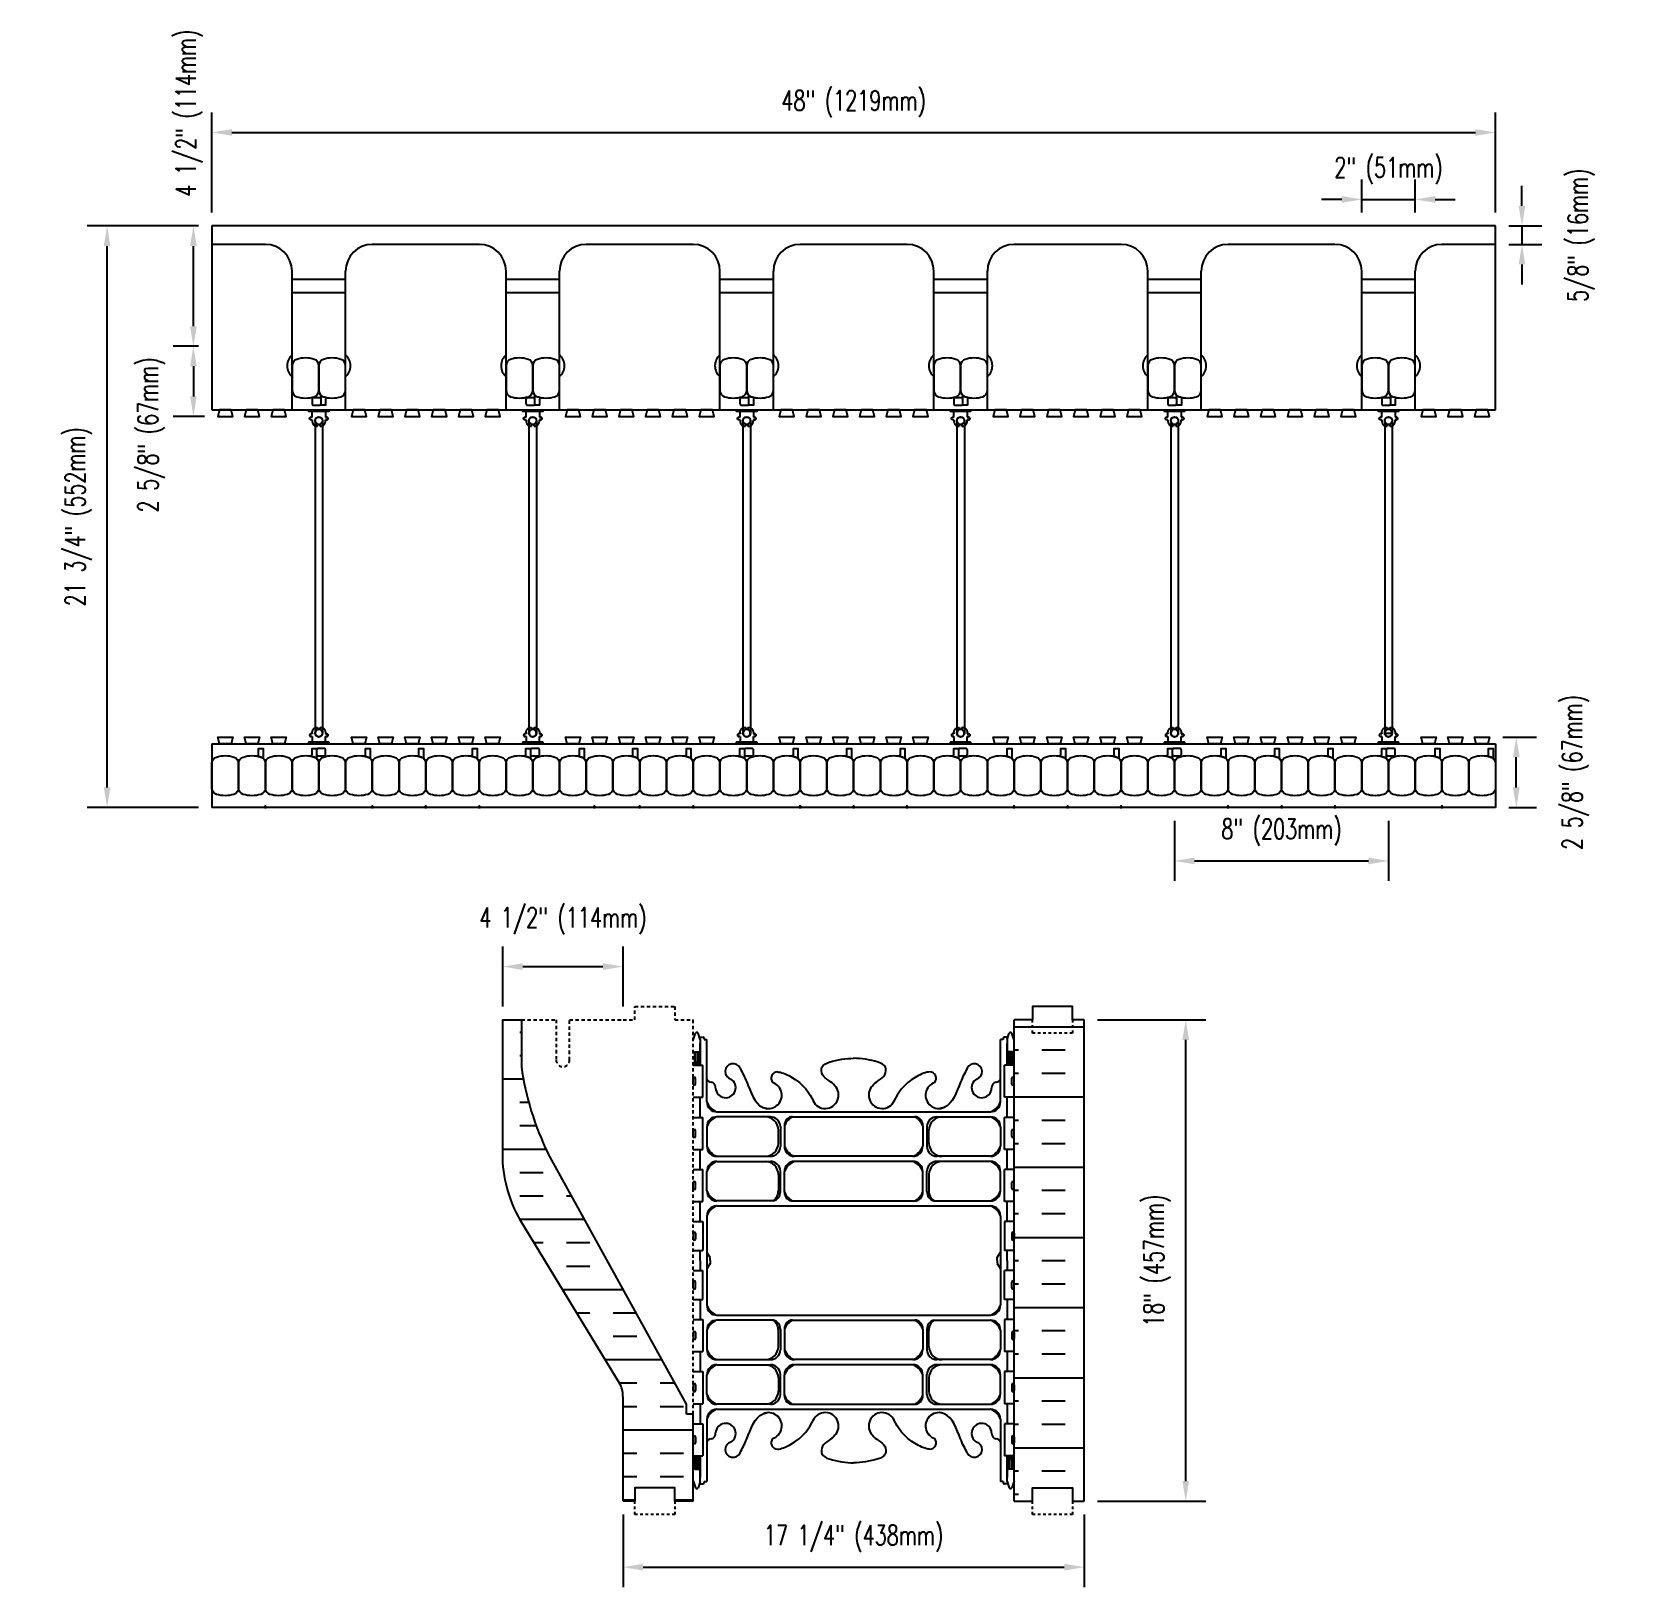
# Model space of a CAD drawing. Header units: inches. Extents: x 434.7 to 494.2, y 240.4 to 298.6.
import ezdxf

# ---------------------------------------------------------------- set-up
doc = ezdxf.new("R2010")
doc.units = ezdxf.units.IN
doc.header["$MEASUREMENT"] = 0
doc.linetypes.add('DASHED2', pattern=[0.375, 0.25, -0.125])
doc.linetypes.add('HIDDEN2', pattern=[0.1875, 0.125, -0.0625])
for name, color, linetype in [('HATCH', 12, 'Continuous'), ('Hidden2', 12, 'HIDDEN2'), ('line25', 2, 'Continuous'), ('LINE50', 5, 'Continuous'), ('LINE9', 9, 'Continuous'), ('TEXT', 4, 'Continuous'), ('Web_Edge', 9, 'Continuous')]:
    doc.layers.add(name, color=color, linetype=linetype)
doc.styles.add('DIM', font='romans.shx', dxfattribs={"width": 0.7})
doc.dimstyles.new('ext_8', dxfattribs={"dimscale": 8, "dimtxt": 0.09375, "dimasz": 0.09375, "dimexe": 0.09375, "dimexo": 0.0625, "dimgap": 0.0625, "dimtad": 1, "dimdec": 3, "dimzin": 3, "dimdsep": 46, "dimlunit": 4, "dimtxsty": 'DIM', "dimcen": 0.09, "dimdle": 0.09375, "dimclrt": 4, "dimadec": 0, "dimazin": 0, "dimtfac": 1, "dimtdec": 3, "dimtmove": 2, "dimatfit": 3, "dimfxl": 0.09375, "dimfrac": 2, "dimtolj": 1, "dimtzin": 0, "dimarcsym": 0})

msp = doc.modelspace()

# ---------------------------------------------------------------- blocks, each defined once
blk = doc.blocks.new('*D36')
at = {"layer": 'Defpoints', "color": 0, "transparency": 16777216}
for p in [(489.428, 291.365), (489.428, 290.677), (490.419, 290.677)]:
    blk.add_point(p, dxfattribs=at)
at = {"layer": 'TEXT', "color": 0, "lineweight": -2, "transparency": 16777216}
for p, q in [((490.419, 292.115), (490.419, 292.865)), ((489.928, 291.365), (491.169, 291.365)), ((490.419, 291.365), (490.419, 290.677)), ((489.928, 290.677), (491.169, 290.677)), ((490.419, 289.927), (490.419, 289.177))]:
    blk.add_line(p, q, dxfattribs=at)
at = {"layer": 'TEXT', "color": 0, "transparency": 16777216}
for points in [[(490.294, 292.115), (490.544, 292.115), (490.419, 291.365)], [(490.294, 289.927), (490.544, 289.927), (490.419, 290.677)]]:
    blk.add_solid(points, dxfattribs=at)
at = {"layer": 'TEXT', "color": 4, "transparency": 16777216, "insert": (492.633, 291.021), "char_height": 0.75, "attachment_point": 5, "rotation": 90, "style": 'DIM'}
blk.add_mtext('\\A1;5/8" (16mm)', dxfattribs=at)
blk = doc.blocks.new('*D37')
at = {"layer": 'Defpoints', "color": 0, "transparency": 16777216}
for p in [(489.209, 272.24), (490.209, 272.24), (489.428, 269.615)]:
    blk.add_point(p, dxfattribs=at)
at = {"layer": 'TEXT', "color": 0, "lineweight": -2, "transparency": 16777216}
for p, q in [((489.709, 272.24), (490.959, 272.24)), ((490.209, 270.365), (490.209, 271.49)), ((489.928, 269.615), (490.959, 269.615))]:
    blk.add_line(p, q, dxfattribs=at)
at = {"layer": 'TEXT', "color": 0, "transparency": 16777216}
for points in [[(490.084, 271.49), (490.334, 271.49), (490.209, 272.24)], [(490.084, 270.365), (490.334, 270.365), (490.209, 269.615)]]:
    blk.add_solid(points, dxfattribs=at)
at = {"layer": 'TEXT', "color": 4, "transparency": 16777216, "insert": (492.424, 270.927), "char_height": 0.75, "attachment_point": 5, "rotation": 90, "style": 'DIM'}
blk.add_mtext('\\A1;2 5/8" (67mm)', dxfattribs=at)
blk = doc.blocks.new('*D29')
at = {"layer": 'Defpoints', "color": 0, "transparency": 16777216}
for p in [(486.428, 292.358), (484.428, 291.365), (486.428, 291.365)]:
    blk.add_point(p, dxfattribs=at)
at = {"layer": 'TEXT', "color": 0, "lineweight": -2, "transparency": 16777216}
for p, q in [((484.428, 291.865), (484.428, 293.108)), ((486.428, 291.865), (486.428, 293.108)), ((483.678, 292.358), (482.928, 292.358)), ((484.428, 292.358), (486.428, 292.358)), ((487.178, 292.358), (487.928, 292.358))]:
    blk.add_line(p, q, dxfattribs=at)
at = {"layer": 'TEXT', "color": 0, "transparency": 16777216}
for points in [[(483.678, 292.483), (483.678, 292.233), (484.428, 292.358)], [(487.178, 292.483), (487.178, 292.233), (486.428, 292.358)]]:
    blk.add_solid(points, dxfattribs=at)
at = {"layer": 'TEXT', "color": 4, "transparency": 16777216, "insert": (485.428, 293.43), "char_height": 0.75, "attachment_point": 5, "style": 'DIM'}
blk.add_mtext('\\A1;2" (51mm)', dxfattribs=at)
blk = doc.blocks.new('*D38')
at = {"layer": 'Defpoints', "color": 0, "transparency": 16777216}
for p in [(489.428, 294.863), (441.428, 291.365), (489.428, 291.365)]:
    blk.add_point(p, dxfattribs=at)
at = {"layer": 'TEXT', "color": 0, "lineweight": -2, "transparency": 16777216}
for p, q in [((441.428, 291.865), (441.428, 295.613)), ((489.428, 291.865), (489.428, 295.613)), ((442.178, 294.863), (488.678, 294.863))]:
    blk.add_line(p, q, dxfattribs=at)
at = {"layer": 'TEXT', "color": 0, "transparency": 16777216}
for points in [[(442.178, 294.988), (442.178, 294.738), (441.428, 294.863)], [(488.678, 294.988), (488.678, 294.738), (489.428, 294.863)]]:
    blk.add_solid(points, dxfattribs=at)
at = {"layer": 'TEXT', "color": 4, "transparency": 16777216, "insert": (465.428, 295.935), "char_height": 0.75, "attachment_point": 5, "style": 'DIM'}
blk.add_mtext('\\A1;48" (1219mm)', dxfattribs=at)
blk = doc.blocks.new('*D30')
at = {"layer": 'Defpoints', "color": 0, "transparency": 16777216}
for p in [(441.428, 286.865), (440.737, 284.24), (441.647, 284.24)]:
    blk.add_point(p, dxfattribs=at)
at = {"layer": 'TEXT', "color": 0, "lineweight": -2, "transparency": 16777216}
for p, q in [((440.928, 286.865), (439.987, 286.865)), ((440.737, 286.115), (440.737, 284.99)), ((441.147, 284.24), (439.987, 284.24))]:
    blk.add_line(p, q, dxfattribs=at)
at = {"layer": 'TEXT', "color": 0, "transparency": 16777216}
for points in [[(440.612, 286.115), (440.862, 286.115), (440.737, 286.865)], [(440.612, 284.99), (440.862, 284.99), (440.737, 284.24)]]:
    blk.add_solid(points, dxfattribs=at)
at = {"layer": 'TEXT', "color": 4, "transparency": 16777216, "insert": (439.166, 283.552), "char_height": 0.75, "attachment_point": 5, "rotation": 90, "style": 'DIM'}
blk.add_mtext('\\A1;2 5/8" (67mm)', dxfattribs=at)
blk = doc.blocks.new('*D31')
at = {"layer": 'Defpoints', "color": 0, "transparency": 16777216}
for p in [(440.737, 291.365), (441.428, 291.365), (441.428, 286.865)]:
    blk.add_point(p, dxfattribs=at)
at = {"layer": 'TEXT', "color": 0, "lineweight": -2, "transparency": 16777216}
for p, q in [((440.928, 291.365), (439.987, 291.365)), ((440.737, 287.615), (440.737, 290.615)), ((440.928, 286.865), (439.987, 286.865))]:
    blk.add_line(p, q, dxfattribs=at)
at = {"layer": 'TEXT', "color": 0, "transparency": 16777216}
for points in [[(440.612, 290.615), (440.862, 290.615), (440.737, 291.365)], [(440.612, 287.615), (440.862, 287.615), (440.737, 286.865)]]:
    blk.add_solid(points, dxfattribs=at)
at = {"layer": 'TEXT', "color": 4, "transparency": 16777216, "insert": (440.577, 295.59), "char_height": 0.75, "attachment_point": 5, "rotation": 90, "style": 'DIM'}
blk.add_mtext('\\A1;4 1/2" (114mm)', dxfattribs=at)
blk = doc.blocks.new('*D39')
at = {"layer": 'Defpoints', "color": 0, "transparency": 16777216}
for p in [(437.511, 291.365), (441.428, 291.365), (441.428, 269.615)]:
    blk.add_point(p, dxfattribs=at)
at = {"layer": 'TEXT', "color": 0, "lineweight": -2, "transparency": 16777216}
for p, q in [((440.928, 291.365), (436.761, 291.365)), ((437.511, 270.365), (437.511, 290.615)), ((440.928, 269.615), (436.761, 269.615))]:
    blk.add_line(p, q, dxfattribs=at)
at = {"layer": 'TEXT', "color": 0, "transparency": 16777216}
for points in [[(437.386, 290.615), (437.636, 290.615), (437.511, 291.365)], [(437.386, 270.365), (437.636, 270.365), (437.511, 269.615)]]:
    blk.add_solid(points, dxfattribs=at)
at = {"layer": 'TEXT', "color": 4, "transparency": 16777216, "insert": (436.44, 280.49), "char_height": 0.75, "attachment_point": 5, "rotation": 90, "style": 'DIM'}
blk.add_mtext('\\A1;21 3/4" (552mm)', dxfattribs=at)
blk = doc.blocks.new('*D32')
at = {"layer": 'Defpoints', "color": 0, "transparency": 16777216}
for p in [(477.428, 269.615), (485.428, 269.615), (485.428, 267.615)]:
    blk.add_point(p, dxfattribs=at)
at = {"layer": 'TEXT', "color": 0, "lineweight": -2, "transparency": 16777216}
for p, q in [((477.428, 269.115), (477.428, 266.865)), ((485.428, 269.115), (485.428, 266.865)), ((478.178, 267.615), (484.678, 267.615))]:
    blk.add_line(p, q, dxfattribs=at)
at = {"layer": 'TEXT', "color": 0, "transparency": 16777216}
for points in [[(478.178, 267.74), (478.178, 267.49), (477.428, 267.615)], [(484.678, 267.74), (484.678, 267.49), (485.428, 267.615)]]:
    blk.add_solid(points, dxfattribs=at)
at = {"layer": 'TEXT', "color": 4, "transparency": 16777216, "insert": (481.428, 268.686), "char_height": 0.75, "attachment_point": 5, "style": 'DIM'}
blk.add_mtext('\\A1;8" (203mm)', dxfattribs=at)
blk = doc.blocks.new('*D33')
at = {"layer": 'Defpoints', "color": 0, "transparency": 16777216}
for p in [(456.803, 263.661), (452.303, 261.667), (456.803, 261.667)]:
    blk.add_point(p, dxfattribs=at)
at = {"layer": 'TEXT', "color": 0, "lineweight": -2, "transparency": 16777216}
for p, q in [((452.303, 262.167), (452.303, 264.411)), ((456.803, 262.167), (456.803, 264.411)), ((453.053, 263.661), (456.053, 263.661))]:
    blk.add_line(p, q, dxfattribs=at)
at = {"layer": 'TEXT', "color": 0, "transparency": 16777216}
for points in [[(453.053, 263.786), (453.053, 263.536), (452.303, 263.661)], [(456.053, 263.786), (456.053, 263.536), (456.803, 263.661)]]:
    blk.add_solid(points, dxfattribs=at)
at = {"layer": 'TEXT', "color": 4, "transparency": 16777216, "insert": (454.553, 265.376), "char_height": 0.75, "attachment_point": 5, "style": 'DIM'}
blk.add_mtext('\\A1;4 1/2" (114mm)', dxfattribs=at)
blk = doc.blocks.new('*D34')
at = {"layer": 'Defpoints', "color": 0, "transparency": 16777216}
for p in [(474.053, 261.667), (477.847, 261.667), (474.053, 243.667)]:
    blk.add_point(p, dxfattribs=at)
at = {"layer": 'TEXT', "color": 0, "lineweight": -2, "transparency": 16777216}
for p, q in [((474.553, 261.667), (478.597, 261.667)), ((477.847, 244.417), (477.847, 260.917)), ((474.553, 243.667), (478.597, 243.667))]:
    blk.add_line(p, q, dxfattribs=at)
at = {"layer": 'TEXT', "color": 0, "transparency": 16777216}
for points in [[(477.722, 260.917), (477.972, 260.917), (477.847, 261.667)], [(477.722, 244.417), (477.972, 244.417), (477.847, 243.667)]]:
    blk.add_solid(points, dxfattribs=at)
at = {"layer": 'TEXT', "color": 4, "transparency": 16777216, "insert": (476.775, 252.667), "char_height": 0.75, "attachment_point": 5, "rotation": 90, "style": 'DIM'}
blk.add_mtext('\\A1;18" (457mm)', dxfattribs=at)
blk = doc.blocks.new('*D35')
at = {"layer": 'Defpoints', "color": 0, "transparency": 16777216}
for p in [(456.803, 243.667), (474.053, 243.667), (474.053, 241.198)]:
    blk.add_point(p, dxfattribs=at)
at = {"layer": 'TEXT', "color": 0, "lineweight": -2, "transparency": 16777216}
for p, q in [((456.803, 243.167), (456.803, 240.448)), ((474.053, 243.167), (474.053, 240.448)), ((457.553, 241.198), (473.303, 241.198))]:
    blk.add_line(p, q, dxfattribs=at)
at = {"layer": 'TEXT', "color": 0, "transparency": 16777216}
for points in [[(457.553, 241.323), (457.553, 241.073), (456.803, 241.198)], [(473.303, 241.323), (473.303, 241.073), (474.053, 241.198)]]:
    blk.add_solid(points, dxfattribs=at)
at = {"layer": 'TEXT', "color": 4, "transparency": 16777216, "insert": (465.428, 242.27), "char_height": 0.75, "attachment_point": 5, "style": 'DIM'}
blk.add_mtext('\\A1;17 1/4" (438mm)', dxfattribs=at)
blk = doc.blocks.new('WEB_12_CENTRE_TOP')
for p, q in [((11.688, 0.141), (0, 0.141)), ((11.688, -0.141), (0, -0.141))]:
    blk.add_line(p, q)
for centre in [(0, 0), (11.688, 0)]:
    blk.add_circle(centre, 0.141)
blk = doc.blocks.new('Connector')
blk.add_point((0.271, 0))
at = {"layer": 'LINE9'}
for p, q in [((0, 0.375), (0, -0.375)), ((0.062, -0.375), (0.062, 0.375)), ((0.281, 0.25), (0.062, 0.25))]:
    blk.add_line(p, q, dxfattribs=at)
for points, weights in [([(0.007, 0.375), (0.004, 0.375), (0, 0.375)], [1, 0.972587069138, 0.950305488115]), ([(0.327, 0.343), (0.308, 0.343), (0.281, 0.317), (0.281, 0.297)], [1, 0.85355339, 0.85355339, 1]), ([(0.328, 0.343), (0.327, 0.343), (0.327, 0.343)], [1, 0.70710678, 1]), ([(0.375, 0.297), (0.375, 0.317), (0.348, 0.343), (0.329, 0.343)], [1, 0.85355339, 0.85355339, 1]), ([(0.406, 0.25), (0.546, 0.25), (0.619, 0.131)], [0.958404415409, 0.794674173519, 0.864651571113]), ([(0.619, 0.052), (0.612, 0.049), (0.604, 0.049)], [0.83615024178, 0.892081430621, 1]), ([(0, -0.375), (0.004, -0.375), (0.007, -0.375)], [0.950305488115, 0.972587069138, 1]), ([(0.281, -0.297), (0.281, -0.317), (0.308, -0.343), (0.327, -0.343)], [1, 0.85355339, 0.85355339, 1]), ([(0.327, -0.343), (0.281, -0.343), (0.281, -0.297)], [1, 0.70710678, 1]), ([(0.329, -0.343), (0.348, -0.343), (0.375, -0.317), (0.375, -0.297)], [1, 0.85355339, 0.85355339, 1]), ([(0.375, -0.297), (0.375, -0.343), (0.329, -0.343)], [1, 0.70710678, 1]), ([(0.619, -0.131), (0.546, -0.25), (0.406, -0.25)], [0.864651574428, 0.794674169686, 0.958404415195]), ([(0.604, -0.049), (0.612, -0.049), (0.619, -0.052)], [1, 0.89208144177, 0.836150253337])]:
    blk.add_rational_spline(points, weights, degree=2, dxfattribs=at)
for points, degree in [([(0, 0.375), (0.002, 0.375), (0.005, 0.375), (0.007, 0.375)], 3), ([(0.007, 0.375), (0.021, 0.375), (0.051, 0.375), (0.062, 0.375), (0.062, 0.375)], 3), ([(0.281, 0.25), (0.281, 0.297)], 1), ([(0.327, 0.343), (0.327, 0.343), (0.328, 0.343), (0.328, 0.343)], 3), ([(0.328, 0.343), (0.329, 0.343), (0.329, 0.343), (0.329, 0.343)], 3), ([(0.375, 0.25), (0.375, 0.297)], 1), ([(0.406, 0.25), (0.375, 0.25)], 1), ([(0.406, 0.25), (0.406, 0.25)], 1), ([(0.406, 0.25), (0.406, 0.25)], 1), ([(0.406, 0.25), (0.406, 0.25)], 1), ([(0.406, 0.25), (0.406, 0.25)], 1), ([(0.406, 0.25), (0.406, 0.25)], 1), ([(0.406, 0.25), (0.406, 0.25)], 1), ([(0.406, 0.25), (0.406, 0.25)], 1), ([(0.406, 0.25), (0.406, 0.25)], 1), ([(0.406, 0.25), (0.406, 0.25)], 1), ([(0.406, 0.25), (0.406, 0.25)], 1), ([(0.406, 0.25), (0.406, 0.25)], 1), ([(0.406, 0.25), (0.406, 0.25)], 1), ([(0.406, 0.25), (0.406, 0.25)], 1), ([(0.406, 0.25), (0.406, 0.25)], 1), ([(0.406, 0.25), (0.406, 0.25)], 1), ([(0.406, 0.25), (0.406, 0.25)], 1), ([(0.406, 0.25), (0.406, 0.25)], 1), ([(0.406, 0.25), (0.406, 0.25)], 1), ([(0.406, 0.25), (0.406, 0.25)], 1), ([(0.406, 0.25), (0.406, 0.25)], 1), ([(0.406, 0.25), (0.406, 0.25)], 1), ([(0.406, 0.25), (0.406, 0.25)], 1), ([(0.406, 0.25), (0.406, 0.25)], 1), ([(0.406, 0.25), (0.406, 0.25)], 1), ([(0.604, 0.049), (0.532, 0.049)], 1), ([(0.532, 0.049), (0.532, 0.049)], 1), ([(0.532, 0.049), (0.532, 0.049)], 1), ([(0.532, 0.049), (0.532, 0.049)], 1), ([(0.532, 0.049), (0.532, 0.049)], 1), ([(0.532, 0.049), (0.532, 0.049)], 1), ([(0.532, 0.049), (0.532, 0.049)], 1), ([(0.532, 0.049), (0.532, 0.049)], 1), ([(0.532, 0.049), (0.532, 0.049)], 1), ([(0.532, 0.049), (0.532, 0.049)], 1), ([(0.532, 0.049), (0.532, 0.049)], 1), ([(0.604, 0.049), (0.609, 0.049), (0.614, 0.05), (0.619, 0.052)], 3), ([(0.604, 0.049), (0.604, 0.049)], 1), ([(0.604, 0.049), (0.604, 0.049)], 1), ([(0.604, 0.049), (0.604, 0.049)], 1), ([(0.604, 0.049), (0.604, 0.049)], 1), ([(0.619, 0.131), (0.619, 0.052)], 1), ([(0.619, 0.131), (0.619, 0.131)], 1), ([(0.619, 0.131), (0.619, 0.131)], 1), ([(0.619, 0.131), (0.619, 0.131)], 1), ([(0.619, 0.131), (0.619, 0.131)], 1), ([(0.007, -0.375), (0.005, -0.375), (0.002, -0.375), (0, -0.375)], 3), ([(0.062, -0.375), (0.062, -0.375), (0.051, -0.375), (0.021, -0.375), (0.007, -0.375)], 3), ([(0.062, -0.25), (0.281, -0.25)], 1), ([(0.281, -0.297), (0.281, -0.25)], 1), ([(0.281, -0.25), (0.281, -0.297)], 1), ([(0.328, -0.343), (0.328, -0.343), (0.327, -0.343), (0.327, -0.343)], 3), ([(0.329, -0.343), (0.329, -0.343), (0.329, -0.343), (0.328, -0.343)], 3), ([(0.375, -0.25), (0.375, -0.297)], 1), ([(0.375, -0.297), (0.375, -0.25)], 1), ([(0.406, -0.25), (0.375, -0.25)], 1), ([(0.406, -0.25), (0.406, -0.25)], 1), ([(0.406, -0.25), (0.406, -0.25)], 1), ([(0.406, -0.25), (0.406, -0.25)], 1), ([(0.406, -0.25), (0.406, -0.25)], 1), ([(0.406, -0.25), (0.406, -0.25)], 1), ([(0.406, -0.25), (0.406, -0.25)], 1), ([(0.406, -0.25), (0.406, -0.25)], 1), ([(0.406, -0.25), (0.406, -0.25)], 1), ([(0.406, -0.25), (0.406, -0.25)], 1), ([(0.406, -0.25), (0.406, -0.25)], 1), ([(0.406, -0.25), (0.406, -0.25)], 1), ([(0.532, -0.049), (0.604, -0.049)], 1), ([(0.604, -0.049), (0.58, -0.049), (0.556, -0.049), (0.532, -0.049)], 3), ([(0.532, -0.049), (0.532, -0.049)], 1), ([(0.532, -0.049), (0.532, -0.049)], 1), ([(0.532, -0.049), (0.532, -0.049)], 1), ([(0.532, -0.049), (0.532, -0.049)], 1), ([(0.619, -0.052), (0.614, -0.05), (0.609, -0.049), (0.604, -0.049)], 3), ([(0.604, -0.049), (0.604, -0.049)], 1), ([(0.604, -0.049), (0.604, -0.049)], 1), ([(0.604, -0.049), (0.604, -0.049)], 1), ([(0.604, -0.049), (0.604, -0.049)], 1), ([(0.604, -0.049), (0.604, -0.049)], 1), ([(0.604, -0.049), (0.604, -0.049)], 1), ([(0.604, -0.049), (0.604, -0.049)], 1), ([(0.604, -0.049), (0.604, -0.049)], 1), ([(0.619, -0.052), (0.619, -0.131)], 1), ([(0.619, -0.131), (0.619, -0.131)], 1), ([(0.619, -0.131), (0.619, -0.131)], 1), ([(0.619, -0.131), (0.619, -0.131)], 1), ([(0.619, -0.131), (0.619, -0.131)], 1)]:
    blk.add_open_spline(points, degree=degree, dxfattribs=at)
for points, weights, knots in [([(0.062, 0.375), (0.062, 0.375), (0.046, 0.375), (0.03, 0.375), (0.007, 0.375)], [0.868718858569, 0.861102746415, 1, 0.861102734288, 0.868718859898], [0, 0, 0, 0.5, 0.5, 1, 1, 1]), ([(0.532, 0.049), (0.472, 0.203), (0.333, 0.113), (0.157, 0), (0.333, -0.113), (0.472, -0.203), (0.532, -0.049)], [0.899508922286, 0.599718215298, 1, 0.54226024, 1, 0.599718224335, 0.899508908749], [0, 0, 0, 0.318112, 0.318112, 0.681888, 0.681888, 1, 1, 1]), ([(0.007, -0.375), (0.03, -0.375), (0.046, -0.375), (0.062, -0.375), (0.062, -0.375)], [0.868718859319, 0.861102739573, 1, 0.861102742958, 0.868718858948], [0, 0, 0, 0.5, 0.5, 1, 1, 1])]:
    blk.add_rational_spline(points, weights, degree=2, knots=knots, dxfattribs=at)

# ---------------------------------------------------------------- dimensions: what is measured, and where the dimension line sits
at = {"layer": 'TEXT'}
for base, p1, p2, angle, text, picture, middle in [((440.7372, 291.3648), (441.4282, 286.8648), (441.4282, 291.3648), 90, '4 1/2" (114mm)', '*D31', (440.5774, 295.5898)), ((490.4186, 290.6773), (489.4282, 291.3648), (489.4282, 290.6773), 90, '5/8" (16mm)', '*D36', (492.6329, 291.0211)), ((440.7372, 284.2398), (441.4282, 286.8648), (441.647, 284.2398), 270, '2 5/8" (67mm)', '*D30', (439.1658, 283.5523)), ((490.2093, 272.2398), (489.4282, 269.6148), (489.2093, 272.2398), 90, '2 5/8" (67mm)', '*D37', (492.4236, 270.9273))]:
    dim = msp.add_linear_dim(base=base, p1=p1, p2=p2, angle=angle, text=text, dimstyle='ext_8', dxfattribs=at)
    dim.commit()
    dim.dimension.update_dxf_attribs({"geometry": picture, "text_midpoint": middle, "dimtype": 160})
for base, p1, p2, text, picture, middle in [((489.4282, 294.8632), (441.4282, 291.3648), (489.4282, 291.3648), '48" (1219mm)', '*D38', (465.4282, 295.9346)), ((485.4282, 267.6148), (477.4282, 269.6148), (485.4282, 269.6148), '8" (203mm)', '*D32', (481.4282, 268.6862)), ((474.0532, 241.1982), (456.8032, 243.6672), (474.0532, 243.6672), '17 1/4" (438mm)', '*D35', (465.4282, 242.2697))]:
    dim = msp.add_linear_dim(base=base, p1=p1, p2=p2, text=text, dimstyle='ext_8', dxfattribs=at)
    dim.commit()
    dim.dimension.update_dxf_attribs({"geometry": picture, "text_midpoint": middle})
for base, p1, p2, text, picture, middle in [((486.4282, 292.3581), (484.4282, 291.3648), (486.4282, 291.3648), '2" (51mm)', '*D29', (485.4282, 293.4295)), ((456.8032, 263.6614), (452.3032, 261.6672), (456.8032, 261.6672), '4 1/2" (114mm)', '*D33', (454.5532, 265.3756))]:
    dim = msp.add_linear_dim(base=base, p1=p1, p2=p2, text=text, dimstyle='ext_8', dxfattribs=at)
    dim.commit()
    dim.dimension.update_dxf_attribs({"geometry": picture, "text_midpoint": middle, "dimtype": 160})
for base, p1, p2, text, picture, middle in [((437.511, 291.3648), (441.4282, 269.6148), (441.4282, 291.3648), '21 3/4" (552mm)', '*D39', (436.4395, 280.4898)), ((477.8467, 261.6672), (474.0532, 243.6672), (474.0532, 261.6672), '18" (457mm)', '*D34', (476.7753, 252.6672))]:
    dim = msp.add_linear_dim(base=base, p1=p1, p2=p2, angle=90, text=text, dimstyle='ext_8', dxfattribs=at)
    dim.commit()
    dim.dimension.update_dxf_attribs({"geometry": picture, "text_midpoint": middle})

# ---------------------------------------------------------------- hatches: boundary and pattern name
at = {"layer": 'HATCH'}
h = msp.add_hatch(dxfattribs=at)
h.set_pattern_fill('INSUL', color=256, scale=7, style=0)
h.set_pattern_definition([(180, (3397.5897, -153.3423), (0, 2.625), []), (180, (3397.5897, -152.4673), (0, 2.625), [0.875, -0.875]), (180, (3397.5897, -151.5923), (0, 2.625), [0.875, -0.875])])
h.paths.add_polyline_path([(474.0532, 243.6672), (473.6157, 243.6672), (473.6157, 244.1672), (472.1157, 244.1672), (472.1157, 243.6672), (471.4282, 243.6672), (471.4282, 261.6672), (472.1157, 261.6672), (472.1157, 262.1672), (473.6157, 262.1672), (473.6157, 261.6672), (474.0532, 261.6672)])
h = msp.add_hatch(dxfattribs=at)
h.set_pattern_fill('INSUL', color=256, scale=7, style=0)
h.set_pattern_definition([(0, (-2543.0626, -178.915), (0, 2.625), []), (0, (-2543.0626, -178.04), (0, 2.625), [0.875, -0.875]), (0, (-2543.0626, -177.165), (0, 2.625), [0.875, -0.875])])
h.paths.add_polyline_path([(454.0032, 256.6672, -0.0795791), (453.0032, 259.9172), (453.0032, 261.6672), (452.3032, 261.6672), (452.3032, 256.6672, 0.1316525), (452.973, 254.1672), (456.711, 248.0172, -0.10438), (456.8032, 247.5422), (456.8032, 243.6672), (457.2407, 243.6672), (457.2407, 244.1672), (458.7407, 244.1672), (458.7407, 243.6672), (459.4282, 243.6672), (459.4282, 246.9172), (459.1782, 246.9172), (459.1782, 247.2922)])

# ---------------------------------------------------------------- linework, layer by layer
for p, q in [((446.4282, 289.3648), (444.4282, 289.3648)), ((454.4282, 289.3648), (452.4282, 289.3648)), ((462.4282, 289.3648), (460.4282, 289.3648)), ((470.4282, 289.3648), (468.4282, 289.3648)), ((478.4282, 289.3648), (476.4282, 289.3648)), ((486.4282, 289.3648), (484.4282, 289.3648)), ((446.4282, 288.8648), (444.4282, 288.8648)), ((454.4282, 288.8648), (452.4282, 288.8648)), ((462.4282, 288.8648), (460.4282, 288.8648)), ((470.4282, 288.8648), (468.4282, 288.8648)), ((478.4282, 288.8648), (476.4282, 288.8648)), ((486.4282, 288.8648), (484.4282, 288.8648))]:
    msp.add_line(p, q, dxfattribs=at)
at = {"layer": 'Hidden2'}
for p, q in [((453.0032, 261.6672), (454.3032, 261.6672)), ((454.3032, 261.6672), (454.3032, 260.1672)), ((454.8032, 260.1672), (454.8032, 261.6672)), ((454.8032, 261.6672), (456.8032, 261.6672)), ((459.4282, 246.9172), (459.4282, 261.6672))]:
    msp.add_line(p, q, dxfattribs=at)
msp.add_lwpolyline([(456.8032, 261.6672), (457.2407, 261.6672), (457.2407, 262.1672), (458.7407, 262.1672), (458.7407, 261.6672), (459.4282, 261.6672)], dxfattribs=at)
msp.add_arc((454.5532, 260.1672), 0.25, 180, 0, dxfattribs=at)
at = {"layer": 'line25'}
for p, q in [((443.4282, 290.6773), (441.4282, 290.6773)), ((451.4282, 290.6773), (447.4282, 290.6773)), ((459.4282, 290.6773), (455.4282, 290.6773)), ((467.4282, 290.6773), (463.4282, 290.6773)), ((475.4282, 290.6773), (471.4282, 290.6773)), ((483.4282, 290.6773), (479.4282, 290.6773)), ((489.4282, 290.6773), (487.4282, 290.6773)), ((444.4282, 284.4898), (444.4282, 289.6773)), ((446.4282, 284.4898), (446.4282, 289.6773)), ((452.4282, 284.4898), (452.4282, 289.6773)), ((454.4282, 284.4898), (454.4282, 289.6773)), ((460.4282, 284.4898), (460.4282, 289.6773)), ((462.4282, 284.4898), (462.4282, 289.6773)), ((468.4282, 284.4898), (468.4282, 289.6773)), ((470.4282, 284.4898), (470.4282, 289.6773)), ((476.4282, 284.4898), (476.4282, 289.6773)), ((478.4282, 284.4898), (478.4282, 289.6773)), ((484.4282, 284.4898), (484.4282, 289.6773)), ((486.4282, 284.4898), (486.4282, 289.6773)), ((441.4282, 284.4898), (489.4282, 284.4898)), ((485.3225, 272.3958), (485.5338, 272.3958)), ((441.4282, 271.9898), (489.4282, 271.9898)), ((453.0032, 261.6672), (453.0032, 259.9172)), ((471.4282, 243.6672), (471.4282, 261.6672)), ((459.4282, 259.9722), (459.7931, 259.9722)), ((459.7931, 258.7722), (459.7931, 259.9722)), ((471.4281, 259.9722), (471.0632, 259.9722)), ((471.0632, 258.7722), (471.0632, 259.9722)), ((459.4282, 259.2622), (459.4282, 259.4822)), ((459.4282, 259.4272), (459.4282, 259.4272)), ((459.4282, 259.3172), (459.4282, 259.3172)), ((459.4682, 259.5222), (459.4682, 259.5222)), ((459.5082, 259.2622), (459.5082, 259.4822)), ((471.3481, 259.2622), (471.3481, 259.4822)), ((471.3881, 259.5222), (471.3881, 259.5222)), ((471.4281, 259.2622), (471.4281, 259.4822)), ((471.4281, 259.4272), (471.4281, 259.4272)), ((471.4281, 259.3172), (471.4281, 259.3172)), ((459.4282, 258.7722), (459.7931, 258.7722)), ((459.4682, 259.2222), (459.4682, 259.2222)), ((471.4281, 258.7722), (471.0632, 258.7722)), ((471.3881, 259.2222), (471.3881, 259.2222)), ((459.4282, 258.0222), (459.7931, 258.0222)), ((459.4282, 257.3122), (459.4282, 257.5322)), ((459.4682, 257.5722), (459.4682, 257.5722)), ((459.5082, 257.3122), (459.5082, 257.5322)), ((459.7931, 256.8222), (459.7931, 258.0222)), ((471.4281, 258.0222), (471.0632, 258.0222)), ((471.0632, 256.8222), (471.0632, 258.0222)), ((471.3481, 257.3122), (471.3481, 257.5322)), ((471.3881, 257.5722), (471.3881, 257.5722)), ((471.4281, 257.3122), (471.4281, 257.5322)), ((459.4282, 257.4772), (459.4282, 257.4772)), ((459.4282, 257.3672), (459.4282, 257.3672)), ((459.4682, 257.2722), (459.4682, 257.2722)), ((471.3881, 257.2722), (471.3881, 257.2722)), ((471.4281, 257.4772), (471.4281, 257.4772)), ((471.4281, 257.3672), (471.4281, 257.3672)), ((459.1782, 247.2922), (454.0032, 256.6672)), ((459.4282, 256.8222), (459.7931, 256.8222)), ((471.4281, 256.8222), (471.0632, 256.8222)), ((459.4282, 256.0722), (459.7931, 256.0722)), ((459.7931, 254.8722), (459.7931, 256.0722)), ((471.4281, 256.0722), (471.0632, 256.0722)), ((471.0632, 254.8722), (471.0632, 256.0722)), ((459.4282, 255.3622), (459.4282, 255.5822)), ((459.4282, 255.5272), (459.4282, 255.5272)), ((459.4282, 255.4172), (459.4282, 255.4172)), ((459.4682, 255.6222), (459.4682, 255.6222)), ((459.4682, 255.3222), (459.4682, 255.3222)), ((459.5082, 255.3622), (459.5082, 255.5822)), ((471.3481, 255.3622), (471.3481, 255.5822)), ((471.3881, 255.6222), (471.3881, 255.6222)), ((471.3881, 255.3222), (471.3881, 255.3222)), ((471.4281, 255.3622), (471.4281, 255.5822)), ((471.4281, 255.5272), (471.4281, 255.5272)), ((471.4281, 255.4172), (471.4281, 255.4172)), ((459.4282, 254.8722), (459.7931, 254.8722)), ((471.4281, 254.8722), (471.0632, 254.8722)), ((459.4282, 254.1222), (459.7931, 254.1222)), ((459.7931, 254.1222), (459.7931, 253.0422)), ((471.4281, 254.1222), (471.0632, 254.1222)), ((471.0632, 254.1222), (471.0632, 253.0422)), ((459.4282, 253.6922), (459.4282, 253.4722)), ((459.4282, 253.6372), (459.4282, 253.6372)), ((459.4282, 253.5272), (459.4282, 253.5272)), ((459.4682, 253.7322), (459.4682, 253.7322)), ((459.4682, 253.4322), (459.4682, 253.4322)), ((459.5082, 253.6922), (459.5082, 253.4722)), ((471.3481, 253.6922), (471.3481, 253.4722)), ((471.3881, 253.7322), (471.3881, 253.7322)), ((471.3881, 253.4322), (471.3881, 253.4322)), ((471.4281, 253.6922), (471.4281, 253.4722)), ((471.4281, 253.6372), (471.4281, 253.6372)), ((471.4281, 253.5272), (471.4281, 253.5272)), ((459.4282, 253.0422), (459.7931, 253.0422)), ((471.4281, 253.0422), (471.0632, 253.0422)), ((459.4282, 252.2922), (459.7931, 252.2922)), ((459.7931, 251.2122), (459.7931, 252.2922)), ((471.4281, 252.2922), (471.0632, 252.2922)), ((471.0632, 251.2122), (471.0632, 252.2922)), ((459.4282, 251.6422), (459.4282, 251.8622)), ((459.4282, 251.8072), (459.4282, 251.8072)), ((459.4282, 251.6972), (459.4282, 251.6972)), ((459.4682, 251.9022), (459.4682, 251.9022)), ((459.4682, 251.6022), (459.4682, 251.6022)), ((459.5082, 251.6422), (459.5082, 251.8622)), ((471.3481, 251.6422), (471.3481, 251.8622)), ((471.3881, 251.9022), (471.3881, 251.9022)), ((471.3881, 251.6022), (471.3881, 251.6022)), ((471.4281, 251.6422), (471.4281, 251.8622)), ((471.4281, 251.8072), (471.4281, 251.8072)), ((471.4281, 251.6972), (471.4281, 251.6972)), ((459.4282, 251.2122), (459.7931, 251.2122)), ((471.4281, 251.2122), (471.0632, 251.2122)), ((459.4282, 250.4622), (459.7931, 250.4622)), ((459.7931, 250.4622), (459.7931, 249.2622)), ((471.4281, 250.4622), (471.0632, 250.4622)), ((471.0632, 250.4622), (471.0632, 249.2622)), ((459.4282, 249.9722), (459.4282, 249.7522)), ((459.4282, 249.9172), (459.4282, 249.9172)), ((459.4282, 249.8072), (459.4282, 249.8072)), ((459.4682, 250.0122), (459.4682, 250.0122)), ((459.5082, 249.9722), (459.5082, 249.7522)), ((471.3481, 249.9722), (471.3481, 249.7522)), ((471.3881, 250.0122), (471.3881, 250.0122)), ((471.4281, 249.9722), (471.4281, 249.7522)), ((471.4281, 249.9172), (471.4281, 249.9172)), ((471.4281, 249.8072), (471.4281, 249.8072)), ((459.4282, 249.2622), (459.7931, 249.2622)), ((459.4682, 249.7122), (459.4682, 249.7122)), ((471.4281, 249.2622), (471.0632, 249.2622)), ((471.3881, 249.7122), (471.3881, 249.7122)), ((459.4282, 248.5122), (459.7931, 248.5122)), ((459.4282, 248.0222), (459.4282, 247.8022)), ((459.5082, 248.0222), (459.5082, 247.8022)), ((459.7931, 248.5122), (459.7931, 247.3122)), ((471.4281, 248.5122), (471.0632, 248.5122)), ((471.0632, 248.5122), (471.0632, 247.3122)), ((471.3481, 248.0222), (471.3481, 247.8022)), ((471.4281, 248.0222), (471.4281, 247.8022)), ((459.4282, 247.9672), (459.4282, 247.9672)), ((459.4282, 247.8572), (459.4282, 247.8572)), ((459.4682, 247.7622), (459.4682, 247.7622)), ((471.3881, 247.7622), (471.3881, 247.7622)), ((471.4281, 247.9672), (471.4281, 247.9672)), ((471.4281, 247.8572), (471.4281, 247.8572)), ((459.1782, 246.9172), (459.1782, 247.2922)), ((459.4282, 246.9172), (459.1782, 246.9172)), ((459.4282, 247.3122), (459.7931, 247.3122)), ((459.4282, 243.6672), (459.4282, 246.9172)), ((471.4281, 247.3122), (471.0632, 247.3122)), ((459.4282, 246.5622), (459.7931, 246.5622)), ((459.7931, 246.5622), (459.7931, 245.3622)), ((471.4281, 246.5622), (471.0632, 246.5622)), ((471.0632, 246.5622), (471.0632, 245.3622)), ((459.4282, 246.0722), (459.4282, 245.8522)), ((459.4282, 246.0172), (459.4282, 246.0172)), ((459.4282, 245.9072), (459.4282, 245.9072)), ((459.4682, 246.1122), (459.4682, 246.1122)), ((459.4682, 245.8122), (459.4682, 245.8122)), ((459.5082, 246.0722), (459.5082, 245.8522)), ((471.3481, 246.0722), (471.3481, 245.8522)), ((471.3881, 246.1122), (471.3881, 246.1122)), ((471.3881, 245.8122), (471.3881, 245.8122)), ((471.4281, 246.0722), (471.4281, 245.8522)), ((471.4281, 246.0172), (471.4281, 246.0172)), ((471.4281, 245.9072), (471.4281, 245.9072)), ((459.4282, 245.3622), (459.7931, 245.3622)), ((471.4281, 245.3622), (471.0632, 245.3622))]:
    msp.add_line(p, q, dxfattribs=at)
for points in [[(441.7093, 284.4898), (441.647, 284.2398), (442.2093, 284.2398), (442.147, 284.4898)], [(442.7093, 284.4898), (442.647, 284.2398), (443.2093, 284.2398), (443.147, 284.4898)], [(443.7093, 284.4898), (443.647, 284.2398), (444.2093, 284.2398), (444.147, 284.4898)], [(446.7093, 284.4898), (446.647, 284.2398), (447.2093, 284.2398), (447.147, 284.4898)], [(447.7093, 284.4898), (447.647, 284.2398), (448.2093, 284.2398), (448.147, 284.4898)], [(448.7093, 284.4898), (448.647, 284.2398), (449.2093, 284.2398), (449.147, 284.4898)], [(449.7093, 284.4898), (449.647, 284.2398), (450.2093, 284.2398), (450.147, 284.4898)], [(450.7093, 284.4898), (450.647, 284.2398), (451.2093, 284.2398), (451.147, 284.4898)], [(451.7093, 284.4898), (451.647, 284.2398), (452.2093, 284.2398), (452.147, 284.4898)], [(454.7093, 284.4898), (454.647, 284.2398), (455.2093, 284.2398), (455.147, 284.4898)], [(455.7093, 284.4898), (455.647, 284.2398), (456.2093, 284.2398), (456.147, 284.4898)], [(456.7093, 284.4898), (456.647, 284.2398), (457.2093, 284.2398), (457.147, 284.4898)], [(457.7093, 284.4898), (457.647, 284.2398), (458.2093, 284.2398), (458.147, 284.4898)], [(458.7093, 284.4898), (458.647, 284.2398), (459.2093, 284.2398), (459.147, 284.4898)], [(459.7093, 284.4898), (459.647, 284.2398), (460.2093, 284.2398), (460.147, 284.4898)], [(462.7093, 284.4898), (462.647, 284.2398), (463.2093, 284.2398), (463.147, 284.4898)], [(463.7093, 284.4898), (463.647, 284.2398), (464.2093, 284.2398), (464.147, 284.4898)], [(464.7093, 284.4898), (464.647, 284.2398), (465.2093, 284.2398), (465.147, 284.4898)], [(465.7093, 284.4898), (465.647, 284.2398), (466.2093, 284.2398), (466.147, 284.4898)], [(466.7093, 284.4898), (466.647, 284.2398), (467.2093, 284.2398), (467.147, 284.4898)], [(467.7093, 284.4898), (467.647, 284.2398), (468.2093, 284.2398), (468.147, 284.4898)], [(470.7093, 284.4898), (470.647, 284.2398), (471.2093, 284.2398), (471.147, 284.4898)], [(471.7093, 284.4898), (471.647, 284.2398), (472.2093, 284.2398), (472.147, 284.4898)], [(472.7093, 284.4898), (472.647, 284.2398), (473.2093, 284.2398), (473.147, 284.4898)], [(473.7093, 284.4898), (473.647, 284.2398), (474.2093, 284.2398), (474.147, 284.4898)], [(474.7093, 284.4898), (474.647, 284.2398), (475.2093, 284.2398), (475.147, 284.4898)], [(475.7093, 284.4898), (475.647, 284.2398), (476.2093, 284.2398), (476.147, 284.4898)], [(478.7093, 284.4898), (478.647, 284.2398), (479.2093, 284.2398), (479.147, 284.4898)], [(479.7093, 284.4898), (479.647, 284.2398), (480.2093, 284.2398), (480.147, 284.4898)], [(480.7093, 284.4898), (480.647, 284.2398), (481.2093, 284.2398), (481.147, 284.4898)], [(481.7093, 284.4898), (481.647, 284.2398), (482.2093, 284.2398), (482.147, 284.4898)], [(482.7093, 284.4898), (482.647, 284.2398), (483.2093, 284.2398), (483.147, 284.4898)], [(483.7093, 284.4898), (483.647, 284.2398), (484.2093, 284.2398), (484.147, 284.4898)], [(486.7093, 284.4898), (486.647, 284.2398), (487.2093, 284.2398), (487.147, 284.4898)], [(487.7093, 284.4898), (487.647, 284.2398), (488.2093, 284.2398), (488.147, 284.4898)], [(488.7093, 284.4898), (488.647, 284.2398), (489.2093, 284.2398), (489.147, 284.4898)], [(441.7093, 271.9898), (441.647, 272.2398), (442.2093, 272.2398), (442.147, 271.9898)], [(442.7093, 271.9898), (442.647, 272.2398), (443.2093, 272.2398), (443.147, 271.9898)], [(443.7093, 271.9898), (443.647, 272.2398), (444.2093, 272.2398), (444.147, 271.9898)], [(446.7093, 271.9898), (446.647, 272.2398), (447.2093, 272.2398), (447.147, 271.9898)], [(447.7093, 271.9898), (447.647, 272.2398), (448.2093, 272.2398), (448.147, 271.9898)], [(448.7093, 271.9898), (448.647, 272.2398), (449.2093, 272.2398), (449.147, 271.9898)], [(449.7093, 271.9898), (449.647, 272.2398), (450.2093, 272.2398), (450.147, 271.9898)], [(450.7093, 271.9898), (450.647, 272.2398), (451.2093, 272.2398), (451.147, 271.9898)], [(451.7093, 271.9898), (451.647, 272.2398), (452.2093, 272.2398), (452.147, 271.9898)], [(454.7093, 271.9898), (454.647, 272.2398), (455.2093, 272.2398), (455.147, 271.9898)], [(455.7093, 271.9898), (455.647, 272.2398), (456.2093, 272.2398), (456.147, 271.9898)], [(456.7093, 271.9898), (456.647, 272.2398), (457.2093, 272.2398), (457.147, 271.9898)], [(457.7093, 271.9898), (457.647, 272.2398), (458.2093, 272.2398), (458.147, 271.9898)], [(458.7093, 271.9898), (458.647, 272.2398), (459.2093, 272.2398), (459.147, 271.9898)], [(459.7093, 271.9898), (459.647, 272.2398), (460.2093, 272.2398), (460.147, 271.9898)], [(462.7093, 271.9898), (462.647, 272.2398), (463.2093, 272.2398), (463.147, 271.9898)], [(463.7093, 271.9898), (463.647, 272.2398), (464.2093, 272.2398), (464.147, 271.9898)], [(464.7093, 271.9898), (464.647, 272.2398), (465.2093, 272.2398), (465.147, 271.9898)], [(465.7093, 271.9898), (465.647, 272.2398), (466.2093, 272.2398), (466.147, 271.9898)], [(466.7093, 271.9898), (466.647, 272.2398), (467.2093, 272.2398), (467.147, 271.9898)], [(467.7093, 271.9898), (467.647, 272.2398), (468.2093, 272.2398), (468.147, 271.9898)], [(470.7093, 271.9898), (470.647, 272.2398), (471.2093, 272.2398), (471.147, 271.9898)], [(471.7093, 271.9898), (471.647, 272.2398), (472.2093, 272.2398), (472.147, 271.9898)], [(472.7093, 271.9898), (472.647, 272.2398), (473.2093, 272.2398), (473.147, 271.9898)], [(473.7093, 271.9898), (473.647, 272.2398), (474.2093, 272.2398), (474.147, 271.9898)], [(474.7093, 271.9898), (474.647, 272.2398), (475.2093, 272.2398), (475.147, 271.9898)], [(475.7093, 271.9898), (475.647, 272.2398), (476.2093, 272.2398), (476.147, 271.9898)], [(478.7093, 271.9898), (478.647, 272.2398), (479.2093, 272.2398), (479.147, 271.9898)], [(479.7093, 271.9898), (479.647, 272.2398), (480.2093, 272.2398), (480.147, 271.9898)], [(480.7093, 271.9898), (480.647, 272.2398), (481.2093, 272.2398), (481.147, 271.9898)], [(481.7093, 271.9898), (481.647, 272.2398), (482.2093, 272.2398), (482.147, 271.9898)], [(482.7093, 271.9898), (482.647, 272.2398), (483.2093, 272.2398), (483.147, 271.9898)], [(483.7093, 271.9898), (483.647, 272.2398), (484.2093, 272.2398), (484.147, 271.9898)], [(486.7093, 271.9898), (486.647, 272.2398), (487.2093, 272.2398), (487.147, 271.9898)], [(487.7093, 271.9898), (487.647, 272.2398), (488.2093, 272.2398), (488.147, 271.9898)], [(488.7093, 271.9898), (488.647, 272.2398), (489.2093, 272.2398), (489.147, 271.9898)]]:
    msp.add_lwpolyline(points, close=True, dxfattribs=at)
for centre, radius, start, end in [((443.4282, 289.6773), 1, 0, 90), ((447.4282, 289.6773), 1, 90, 180), ((451.4282, 289.6773), 1, 0, 90), ((455.4282, 289.6773), 1, 90, 180), ((459.4282, 289.6773), 1, 0, 90), ((463.4282, 289.6773), 1, 90, 180), ((467.4282, 289.6773), 1, 0, 90), ((471.4282, 289.6773), 1, 90, 180), ((475.4282, 289.6773), 1, 0, 90), ((479.4282, 289.6773), 1, 90, 180), ((483.4282, 289.6773), 1, 0, 90), ((487.4282, 289.6773), 1, 90, 180), ((463.6485, 261.4139), 10.75, 188.002812, 206.202646), ((459.4682, 259.4822), 0.04, 90, 180), ((459.4682, 259.4822), 0.04, 360, 90), ((471.3881, 259.4822), 0.04, 90, 180), ((471.3881, 259.4822), 0.04, 0, 90), ((459.4682, 259.2622), 0.04, 180, 270), ((459.4682, 259.2622), 0.04, 270, 0), ((471.3881, 259.2622), 0.04, 180, 270), ((471.3881, 259.2622), 0.04, 270, 0), ((459.4682, 257.5322), 0.04, 90, 180), ((459.4682, 257.5322), 0.04, 360, 90), ((471.3881, 257.5322), 0.04, 90, 180), ((471.3881, 257.5322), 0.04, 0, 90), ((459.4682, 257.3122), 0.04, 180, 270), ((459.4682, 257.3122), 0.04, 270, 0), ((471.3881, 257.3122), 0.04, 180, 270), ((471.3881, 257.3122), 0.04, 270, 0), ((459.4682, 255.5822), 0.04, 90, 180), ((459.4682, 255.3622), 0.04, 180, 270), ((459.4682, 255.5822), 0.04, 360, 90), ((459.4682, 255.3622), 0.04, 270, 0), ((471.3881, 255.5822), 0.04, 90, 180), ((471.3881, 255.3622), 0.04, 180, 270), ((471.3881, 255.5822), 0.04, 0, 90), ((471.3881, 255.3622), 0.04, 270, 0), ((459.4682, 253.6922), 0.04, 90, 180), ((459.4682, 253.4722), 0.04, 180, 270), ((459.4682, 253.6922), 0.04, 0, 90), ((459.4682, 253.4722), 0.04, 270, 0), ((471.3881, 253.6922), 0.04, 90, 180), ((471.3881, 253.4722), 0.04, 180, 270), ((471.3881, 253.6922), 0.04, 360, 90), ((471.3881, 253.4722), 0.04, 270, 0), ((459.4682, 251.8622), 0.04, 90, 180), ((459.4682, 251.6422), 0.04, 180, 270), ((459.4682, 251.8622), 0.04, 360, 90), ((459.4682, 251.6422), 0.04, 270, 0), ((471.3881, 251.8622), 0.04, 90, 180), ((471.3881, 251.6422), 0.04, 180, 270), ((471.3881, 251.8622), 0.04, 0, 90), ((471.3881, 251.6422), 0.04, 270, 0), ((459.4682, 249.9722), 0.04, 90, 180), ((459.4682, 249.9722), 0.04, 0, 90), ((471.3881, 249.9722), 0.04, 90, 180), ((471.3881, 249.9722), 0.04, 360, 90), ((459.4682, 249.7522), 0.04, 180, 270), ((459.4682, 249.7522), 0.04, 270, 0), ((471.3881, 249.7522), 0.04, 180, 270), ((471.3881, 249.7522), 0.04, 270, 0), ((459.4682, 248.0222), 0.04, 90, 180), ((459.4682, 248.0222), 0.04, 0, 90), ((471.3881, 248.0222), 0.04, 90, 180), ((471.3881, 248.0222), 0.04, 360, 90), ((459.4682, 247.8022), 0.04, 180, 270), ((459.4682, 247.8022), 0.04, 270, 0), ((471.3881, 247.8022), 0.04, 180, 270), ((471.3881, 247.8022), 0.04, 270, 0), ((459.4682, 246.0722), 0.04, 90, 180), ((459.4682, 245.8522), 0.04, 180, 270), ((459.4682, 246.0722), 0.04, 0, 90), ((459.4682, 245.8522), 0.04, 270, 0), ((471.3881, 246.0722), 0.04, 90, 180), ((471.3881, 245.8522), 0.04, 180, 270), ((471.3881, 246.0722), 0.04, 360, 90), ((471.3881, 245.8522), 0.04, 270, 0)]:
    msp.add_arc(centre, radius, start, end, dxfattribs=at)
at = {"layer": 'LINE50'}
for p, q in [((489.4282, 291.3648), (441.4282, 291.3648)), ((441.4282, 291.3648), (441.4282, 284.4898)), ((489.4282, 284.4898), (489.4282, 291.3648)), ((441.4282, 271.9898), (441.4282, 269.6148)), ((489.4282, 271.9898), (489.4282, 269.6148)), ((489.4282, 269.6148), (441.4282, 269.6148)), ((474.0532, 243.6672), (474.0532, 261.6672))]:
    msp.add_line(p, q, dxfattribs=at)
for points in [[(474.0532, 261.6672), (473.6157, 261.6672), (473.6157, 262.1672), (472.1157, 262.1672), (472.1157, 261.6672), (471.4282, 261.6672)], [(459.4282, 243.6672), (458.7407, 243.6672), (458.7407, 244.1672), (457.2407, 244.1672), (457.2407, 243.6672), (456.8032, 243.6672)], [(471.4282, 243.6672), (472.1157, 243.6672), (472.1157, 244.1672), (473.6157, 244.1672), (473.6157, 243.6672), (474.0532, 243.6672)]]:
    msp.add_lwpolyline(points, dxfattribs=at)
msp.add_lwpolyline([(456.8032, 243.6672), (456.8032, 247.5422, 0.10438), (456.711, 248.0172), (452.973, 254.1672, -0.1316525), (452.3032, 256.6672), (452.3032, 261.6672), (453.0032, 261.6672)], format="xyb", dxfattribs=at)
at = {"layer": 'LINE9'}
for points in [[(444.6012, 284.9789, 0.1576708), (445.2551, 284.9789, 0.3253046), (445.4282, 285.2167), (445.4282, 286.1379, 0.3253046), (445.2551, 286.3758, 0.1576708), (444.6012, 286.3758, 0.3253046), (444.4282, 286.1379), (444.4282, 285.2167, 0.3253046)], [(445.6012, 284.9789, 0.1576708), (446.2551, 284.9789, 0.3253046), (446.4282, 285.2167), (446.4282, 286.1379, 0.3253046), (446.2551, 286.3758, 0.1576708), (445.6012, 286.3758, 0.3253046), (445.4282, 286.1379), (445.4282, 285.2167, 0.3253046)], [(452.6012, 284.9789, 0.1576708), (453.2551, 284.9789, 0.3253046), (453.4282, 285.2167), (453.4282, 286.1379, 0.3253046), (453.2551, 286.3758, 0.1576708), (452.6012, 286.3758, 0.3253046), (452.4282, 286.1379), (452.4282, 285.2167, 0.3253046)], [(453.6012, 284.9789, 0.1576708), (454.2551, 284.9789, 0.3253046), (454.4282, 285.2167), (454.4282, 286.1379, 0.3253046), (454.2551, 286.3758, 0.1576708), (453.6012, 286.3758, 0.3253046), (453.4282, 286.1379), (453.4282, 285.2167, 0.3253046)], [(460.6012, 284.9789, 0.1576708), (461.2551, 284.9789, 0.3253046), (461.4282, 285.2167), (461.4282, 286.1379, 0.3253046), (461.2551, 286.3758, 0.1576708), (460.6012, 286.3758, 0.3253046), (460.4282, 286.1379), (460.4282, 285.2167, 0.3253046)], [(461.6012, 284.9789, 0.1576708), (462.2551, 284.9789, 0.3253046), (462.4282, 285.2167), (462.4282, 286.1379, 0.3253046), (462.2551, 286.3758, 0.1576708), (461.6012, 286.3758, 0.3253046), (461.4282, 286.1379), (461.4282, 285.2167, 0.3253046)], [(468.6012, 284.9789, 0.1576708), (469.2551, 284.9789, 0.3253046), (469.4282, 285.2167), (469.4282, 286.1379, 0.3253046), (469.2551, 286.3758, 0.1576708), (468.6012, 286.3758, 0.3253046), (468.4282, 286.1379), (468.4282, 285.2167, 0.3253046)], [(469.6012, 284.9789, 0.1576708), (470.2551, 284.9789, 0.3253046), (470.4282, 285.2167), (470.4282, 286.1379, 0.3253046), (470.2551, 286.3758, 0.1576708), (469.6012, 286.3758, 0.3253046), (469.4282, 286.1379), (469.4282, 285.2167, 0.3253046)], [(476.6012, 284.9789, 0.1576708), (477.2551, 284.9789, 0.3253046), (477.4282, 285.2167), (477.4282, 286.1379, 0.3253046), (477.2551, 286.3758, 0.1576708), (476.6012, 286.3758, 0.3253046), (476.4282, 286.1379), (476.4282, 285.2167, 0.3253046)], [(477.6012, 284.9789, 0.1576708), (478.2551, 284.9789, 0.3253046), (478.4282, 285.2167), (478.4282, 286.1379, 0.3253046), (478.2551, 286.3758, 0.1576708), (477.6012, 286.3758, 0.3253046), (477.4282, 286.1379), (477.4282, 285.2167, 0.3253046)], [(484.6012, 284.9789, 0.1576708), (485.2551, 284.9789, 0.3253046), (485.4282, 285.2167), (485.4282, 286.1379, 0.3253046), (485.2551, 286.3758, 0.1576708), (484.6012, 286.3758, 0.3253046), (484.4282, 286.1379), (484.4282, 285.2167, 0.3253046)], [(485.6012, 284.9789, 0.1576708), (486.2551, 284.9789, 0.3253046), (486.4282, 285.2167), (486.4282, 286.1379, 0.3253046), (486.2551, 286.3758, 0.1576708), (485.6012, 286.3758, 0.3253046), (485.4282, 286.1379), (485.4282, 285.2167, 0.3253046)], [(445.2366, 284.6583), (445.4489, 284.6583, 0.4142136), (445.5114, 284.7208), (445.5114, 284.8733, 0.4142136), (445.4489, 284.9358), (445.2366, 284.9358, 0.4142136), (445.1741, 284.8733), (445.1741, 284.7208, 0.4142136)], [(445.6012, 284.9789, 0.0372667), (445.7549, 284.9415, 0.4630356), (445.6822, 284.8799), (445.6822, 284.6583), (445.5114, 284.6583), (445.5114, 285.0044, 0.1890024), (445.4948, 285.0468, 0.1284074)], [(453.2366, 284.6583), (453.4489, 284.6583, 0.4142136), (453.5114, 284.7208), (453.5114, 284.8733, 0.4142136), (453.4489, 284.9358), (453.2366, 284.9358, 0.4142136), (453.1741, 284.8733), (453.1741, 284.7208, 0.4142136)], [(453.6012, 284.9789, 0.0372667), (453.7549, 284.9415, 0.4630356), (453.6822, 284.8799), (453.6822, 284.6583), (453.5114, 284.6583), (453.5114, 285.0044, 0.1890024), (453.4948, 285.0468, 0.1284074)], [(461.2366, 284.6583), (461.4489, 284.6583, 0.4142136), (461.5114, 284.7208), (461.5114, 284.8733, 0.4142136), (461.4489, 284.9358), (461.2366, 284.9358, 0.4142136), (461.1741, 284.8733), (461.1741, 284.7208, 0.4142136)], [(461.6012, 284.9789, 0.0372667), (461.7549, 284.9415, 0.4630356), (461.6822, 284.8799), (461.6822, 284.6583), (461.5114, 284.6583), (461.5114, 285.0044, 0.1890024), (461.4948, 285.0468, 0.1284074)], [(469.2366, 284.6583), (469.4489, 284.6583, 0.4142136), (469.5114, 284.7208), (469.5114, 284.8733, 0.4142136), (469.4489, 284.9358), (469.2366, 284.9358, 0.4142136), (469.1741, 284.8733), (469.1741, 284.7208, 0.4142136)], [(469.6012, 284.9789, 0.0372667), (469.7549, 284.9415, 0.4630356), (469.6822, 284.8799), (469.6822, 284.6583), (469.5114, 284.6583), (469.5114, 285.0044, 0.1890024), (469.4948, 285.0468, 0.1284074)], [(477.2366, 284.6583), (477.4489, 284.6583, 0.4142136), (477.5114, 284.7208), (477.5114, 284.8733, 0.4142136), (477.4489, 284.9358), (477.2366, 284.9358, 0.4142136), (477.1741, 284.8733), (477.1741, 284.7208, 0.4142136)], [(477.6012, 284.9789, 0.0372667), (477.7549, 284.9415, 0.4630356), (477.6822, 284.8799), (477.6822, 284.6583), (477.5114, 284.6583), (477.5114, 285.0044, 0.1890024), (477.4948, 285.0468, 0.1284074)], [(485.2366, 284.6583), (485.4489, 284.6583, 0.4142136), (485.5114, 284.7208), (485.5114, 284.8733, 0.4142136), (485.4489, 284.9358), (485.2366, 284.9358, 0.4142136), (485.1741, 284.8733), (485.1741, 284.7208, 0.4142136)], [(485.6012, 284.9789, 0.0372667), (485.7549, 284.9415, 0.4630356), (485.6822, 284.8799), (485.6822, 284.6583), (485.5114, 284.6583), (485.5114, 285.0044, 0.1890024), (485.4948, 285.0468, 0.1284074)], [(443.2551, 271.5008, 0.0372667), (443.1014, 271.5381, 0.4630356), (443.1741, 271.5998), (443.1741, 271.8214), (443.3449, 271.8214), (443.3449, 271.4753, 0.1890024), (443.3616, 271.4328, 0.1284074)], [(445.2551, 271.5008, 0.0372667), (445.1014, 271.5381, 0.4630356), (445.1741, 271.5998), (445.1741, 271.8214), (445.3449, 271.8214), (445.3449, 271.4753, 0.1890024), (445.3616, 271.4328, 0.1284074)], [(445.3449, 271.6064, 0.4142136), (445.4074, 271.5439), (445.6197, 271.5439, 0.4142136), (445.6822, 271.6064), (445.6822, 271.7589, 0.4142136), (445.6197, 271.8214), (445.4074, 271.8214, 0.4142136), (445.3449, 271.7589)], [(447.2551, 271.5008, 0.0372667), (447.1014, 271.5381, 0.4630356), (447.1741, 271.5998), (447.1741, 271.8214), (447.3449, 271.8214), (447.3449, 271.4753, 0.1890024), (447.3616, 271.4328, 0.1284074)], [(449.2551, 271.5008, 0.0372667), (449.1014, 271.5381, 0.4630356), (449.1741, 271.5998), (449.1741, 271.8214), (449.3449, 271.8214), (449.3449, 271.4753, 0.1890024), (449.3616, 271.4328, 0.1284074)], [(451.2551, 271.5008, 0.0372667), (451.1014, 271.5381, 0.4630356), (451.1741, 271.5998), (451.1741, 271.8214), (451.3449, 271.8214), (451.3449, 271.4753, 0.1890024), (451.3616, 271.4328, 0.1284074)], [(453.2551, 271.5008, 0.0372667), (453.1014, 271.5381, 0.4630356), (453.1741, 271.5998), (453.1741, 271.8214), (453.3449, 271.8214), (453.3449, 271.4753, 0.1890024), (453.3616, 271.4328, 0.1284074)], [(453.3449, 271.6064, 0.4142136), (453.4074, 271.5439), (453.6197, 271.5439, 0.4142136), (453.6822, 271.6064), (453.6822, 271.7589, 0.4142136), (453.6197, 271.8214), (453.4074, 271.8214, 0.4142136), (453.3449, 271.7589)], [(455.2551, 271.5008, 0.0372667), (455.1014, 271.5381, 0.4630356), (455.1741, 271.5998), (455.1741, 271.8214), (455.3449, 271.8214), (455.3449, 271.4753, 0.1890024), (455.3616, 271.4328, 0.1284074)], [(457.2551, 271.5008, 0.0372667), (457.1014, 271.5381, 0.4630356), (457.1741, 271.5998), (457.1741, 271.8214), (457.3449, 271.8214), (457.3449, 271.4753, 0.1890024), (457.3616, 271.4328, 0.1284074)], [(459.2551, 271.5008, 0.0372667), (459.1014, 271.5381, 0.4630356), (459.1741, 271.5998), (459.1741, 271.8214), (459.3449, 271.8214), (459.3449, 271.4753, 0.1890024), (459.3616, 271.4328, 0.1284074)], [(461.2551, 271.5008, 0.0372667), (461.1014, 271.5381, 0.4630356), (461.1741, 271.5998), (461.1741, 271.8214), (461.3449, 271.8214), (461.3449, 271.4753, 0.1890024), (461.3616, 271.4328, 0.1284074)], [(461.3449, 271.6064, 0.4142136), (461.4074, 271.5439), (461.6197, 271.5439, 0.4142136), (461.6822, 271.6064), (461.6822, 271.7589, 0.4142136), (461.6197, 271.8214), (461.4074, 271.8214, 0.4142136), (461.3449, 271.7589)], [(463.2551, 271.5008, 0.0372667), (463.1014, 271.5381, 0.4630356), (463.1741, 271.5998), (463.1741, 271.8214), (463.3449, 271.8214), (463.3449, 271.4753, 0.1890024), (463.3616, 271.4328, 0.1284074)], [(465.2551, 271.5008, 0.0372667), (465.1014, 271.5381, 0.4630356), (465.1741, 271.5998), (465.1741, 271.8214), (465.3449, 271.8214), (465.3449, 271.4753, 0.1890024), (465.3616, 271.4328, 0.1284074)], [(467.2551, 271.5008, 0.0372667), (467.1014, 271.5381, 0.4630356), (467.1741, 271.5998), (467.1741, 271.8214), (467.3449, 271.8214), (467.3449, 271.4753, 0.1890024), (467.3616, 271.4328, 0.1284074)], [(469.2551, 271.5008, 0.0372667), (469.1014, 271.5381, 0.4630356), (469.1741, 271.5998), (469.1741, 271.8214), (469.3449, 271.8214), (469.3449, 271.4753, 0.1890024), (469.3616, 271.4328, 0.1284074)], [(469.3449, 271.6064, 0.4142136), (469.4074, 271.5439), (469.6197, 271.5439, 0.4142136), (469.6822, 271.6064), (469.6822, 271.7589, 0.4142136), (469.6197, 271.8214), (469.4074, 271.8214, 0.4142136), (469.3449, 271.7589)], [(471.2551, 271.5008, 0.0372667), (471.1014, 271.5381, 0.4630356), (471.1741, 271.5998), (471.1741, 271.8214), (471.3449, 271.8214), (471.3449, 271.4753, 0.1890024), (471.3616, 271.4328, 0.1284074)], [(473.2551, 271.5008, 0.0372667), (473.1014, 271.5381, 0.4630356), (473.1741, 271.5998), (473.1741, 271.8214), (473.3449, 271.8214), (473.3449, 271.4753, 0.1890024), (473.3616, 271.4328, 0.1284074)], [(475.2551, 271.5008, 0.0372667), (475.1014, 271.5381, 0.4630356), (475.1741, 271.5998), (475.1741, 271.8214), (475.3449, 271.8214), (475.3449, 271.4753, 0.1890024), (475.3616, 271.4328, 0.1284074)], [(477.2551, 271.5008, 0.0372667), (477.1014, 271.5381, 0.4630356), (477.1741, 271.5998), (477.1741, 271.8214), (477.3449, 271.8214), (477.3449, 271.4753, 0.1890024), (477.3616, 271.4328, 0.1284074)], [(477.3449, 271.6064, 0.4142136), (477.4074, 271.5439), (477.6197, 271.5439, 0.4142136), (477.6822, 271.6064), (477.6822, 271.7589, 0.4142136), (477.6197, 271.8214), (477.4074, 271.8214, 0.4142136), (477.3449, 271.7589)], [(479.2551, 271.5008, 0.0372667), (479.1014, 271.5381, 0.4630356), (479.1741, 271.5998), (479.1741, 271.8214), (479.3449, 271.8214), (479.3449, 271.4753, 0.1890024), (479.3616, 271.4328, 0.1284074)], [(481.2551, 271.5008, 0.0372667), (481.1014, 271.5381, 0.4630356), (481.1741, 271.5998), (481.1741, 271.8214), (481.3449, 271.8214), (481.3449, 271.4753, 0.1890024), (481.3616, 271.4328, 0.1284074)], [(483.2551, 271.5008, 0.0372667), (483.1014, 271.5381, 0.4630356), (483.1741, 271.5998), (483.1741, 271.8214), (483.3449, 271.8214), (483.3449, 271.4753, 0.1890024), (483.3616, 271.4328, 0.1284074)], [(485.2551, 271.5008, 0.0372667), (485.1014, 271.5381, 0.4630356), (485.1741, 271.5998), (485.1741, 271.8214), (485.3449, 271.8214), (485.3449, 271.4753, 0.1890024), (485.3616, 271.4328, 0.1284074)], [(485.3449, 271.6064, 0.4142136), (485.4074, 271.5439), (485.6197, 271.5439, 0.4142136), (485.6822, 271.6064), (485.6822, 271.7589, 0.4142136), (485.6197, 271.8214), (485.4074, 271.8214, 0.4142136), (485.3449, 271.7589)], [(487.2551, 271.5008, 0.0372667), (487.1014, 271.5381, 0.4630356), (487.1741, 271.5998), (487.1741, 271.8214), (487.3449, 271.8214), (487.3449, 271.4753, 0.1890024), (487.3616, 271.4328, 0.1284074)], [(489.2551, 271.5008, 0.0372667), (489.1014, 271.5381, 0.4630356), (489.1741, 271.5998), (489.1741, 271.8214), (489.3449, 271.8214), (489.3449, 271.4753, 0.1890024), (489.3616, 271.4328, 0.1284074)], [(441.6012, 271.5008, -0.1576708), (442.2551, 271.5008, -0.3253046), (442.4282, 271.2629), (442.4282, 270.3417, -0.3253046), (442.2551, 270.1039, -0.1576708), (441.6012, 270.1039, -0.3253046), (441.4282, 270.3417), (441.4282, 271.2629, -0.3253046)], [(442.6012, 271.5008, -0.1576708), (443.2551, 271.5008, -0.3253046), (443.4282, 271.2629), (443.4282, 270.3417, -0.3253046), (443.2551, 270.1039, -0.1576708), (442.6012, 270.1039, -0.3253046), (442.4282, 270.3417), (442.4282, 271.2629, -0.3253046)], [(443.6012, 271.5008, -0.1576708), (444.2551, 271.5008, -0.3253046), (444.4282, 271.2629), (444.4282, 270.3417, -0.3253046), (444.2551, 270.1039, -0.1576708), (443.6012, 270.1039, -0.3253046), (443.4282, 270.3417), (443.4282, 271.2629, -0.3253046)], [(444.6012, 271.5008, -0.1576708), (445.2551, 271.5008, -0.3253046), (445.4282, 271.2629), (445.4282, 270.3417, -0.3253046), (445.2551, 270.1039, -0.1576708), (444.6012, 270.1039, -0.3253046), (444.4282, 270.3417), (444.4282, 271.2629, -0.3253046)], [(445.6012, 271.5008, -0.1576708), (446.2551, 271.5008, -0.3253046), (446.4282, 271.2629), (446.4282, 270.3417, -0.3253046), (446.2551, 270.1039, -0.1576708), (445.6012, 270.1039, -0.3253046), (445.4282, 270.3417), (445.4282, 271.2629, -0.3253046)], [(446.6012, 271.5008, -0.1576708), (447.2551, 271.5008, -0.3253046), (447.4282, 271.2629), (447.4282, 270.3417, -0.3253046), (447.2551, 270.1039, -0.1576708), (446.6012, 270.1039, -0.3253046), (446.4282, 270.3417), (446.4282, 271.2629, -0.3253046)], [(447.6012, 271.5008, -0.1576708), (448.2551, 271.5008, -0.3253046), (448.4282, 271.2629), (448.4282, 270.3417, -0.3253046), (448.2551, 270.1039, -0.1576708), (447.6012, 270.1039, -0.3253046), (447.4282, 270.3417), (447.4282, 271.2629, -0.3253046)], [(448.6012, 271.5008, -0.1576708), (449.2551, 271.5008, -0.3253046), (449.4282, 271.2629), (449.4282, 270.3417, -0.3253046), (449.2551, 270.1039, -0.1576708), (448.6012, 270.1039, -0.3253046), (448.4282, 270.3417), (448.4282, 271.2629, -0.3253046)], [(449.6012, 271.5008, -0.1576708), (450.2551, 271.5008, -0.3253046), (450.4282, 271.2629), (450.4282, 270.3417, -0.3253046), (450.2551, 270.1039, -0.1576708), (449.6012, 270.1039, -0.3253046), (449.4282, 270.3417), (449.4282, 271.2629, -0.3253046)], [(450.6012, 271.5008, -0.1576708), (451.2551, 271.5008, -0.3253046), (451.4282, 271.2629), (451.4282, 270.3417, -0.3253046), (451.2551, 270.1039, -0.1576708), (450.6012, 270.1039, -0.3253046), (450.4282, 270.3417), (450.4282, 271.2629, -0.3253046)], [(451.6012, 271.5008, -0.1576708), (452.2551, 271.5008, -0.3253046), (452.4282, 271.2629), (452.4282, 270.3417, -0.3253046), (452.2551, 270.1039, -0.1576708), (451.6012, 270.1039, -0.3253046), (451.4282, 270.3417), (451.4282, 271.2629, -0.3253046)], [(452.6012, 271.5008, -0.1576708), (453.2551, 271.5008, -0.3253046), (453.4282, 271.2629), (453.4282, 270.3417, -0.3253046), (453.2551, 270.1039, -0.1576708), (452.6012, 270.1039, -0.3253046), (452.4282, 270.3417), (452.4282, 271.2629, -0.3253046)], [(453.6012, 271.5008, -0.1576708), (454.2551, 271.5008, -0.3253046), (454.4282, 271.2629), (454.4282, 270.3417, -0.3253046), (454.2551, 270.1039, -0.1576708), (453.6012, 270.1039, -0.3253046), (453.4282, 270.3417), (453.4282, 271.2629, -0.3253046)], [(454.6012, 271.5008, -0.1576708), (455.2551, 271.5008, -0.3253046), (455.4282, 271.2629), (455.4282, 270.3417, -0.3253046), (455.2551, 270.1039, -0.1576708), (454.6012, 270.1039, -0.3253046), (454.4282, 270.3417), (454.4282, 271.2629, -0.3253046)], [(455.6012, 271.5008, -0.1576708), (456.2551, 271.5008, -0.3253046), (456.4282, 271.2629), (456.4282, 270.3417, -0.3253046), (456.2551, 270.1039, -0.1576708), (455.6012, 270.1039, -0.3253046), (455.4282, 270.3417), (455.4282, 271.2629, -0.3253046)], [(456.6012, 271.5008, -0.1576708), (457.2551, 271.5008, -0.3253046), (457.4282, 271.2629), (457.4282, 270.3417, -0.3253046), (457.2551, 270.1039, -0.1576708), (456.6012, 270.1039, -0.3253046), (456.4282, 270.3417), (456.4282, 271.2629, -0.3253046)], [(457.6012, 271.5008, -0.1576708), (458.2551, 271.5008, -0.3253046), (458.4282, 271.2629), (458.4282, 270.3417, -0.3253046), (458.2551, 270.1039, -0.1576708), (457.6012, 270.1039, -0.3253046), (457.4282, 270.3417), (457.4282, 271.2629, -0.3253046)], [(458.6012, 271.5008, -0.1576708), (459.2551, 271.5008, -0.3253046), (459.4282, 271.2629), (459.4282, 270.3417, -0.3253046), (459.2551, 270.1039, -0.1576708), (458.6012, 270.1039, -0.3253046), (458.4282, 270.3417), (458.4282, 271.2629, -0.3253046)], [(459.6012, 271.5008, -0.1576708), (460.2551, 271.5008, -0.3253046), (460.4282, 271.2629), (460.4282, 270.3417, -0.3253046), (460.2551, 270.1039, -0.1576708), (459.6012, 270.1039, -0.3253046), (459.4282, 270.3417), (459.4282, 271.2629, -0.3253046)], [(460.6012, 271.5008, -0.1576708), (461.2551, 271.5008, -0.3253046), (461.4282, 271.2629), (461.4282, 270.3417, -0.3253046), (461.2551, 270.1039, -0.1576708), (460.6012, 270.1039, -0.3253046), (460.4282, 270.3417), (460.4282, 271.2629, -0.3253046)], [(461.6012, 271.5008, -0.1576708), (462.2551, 271.5008, -0.3253046), (462.4282, 271.2629), (462.4282, 270.3417, -0.3253046), (462.2551, 270.1039, -0.1576708), (461.6012, 270.1039, -0.3253046), (461.4282, 270.3417), (461.4282, 271.2629, -0.3253046)], [(462.6012, 271.5008, -0.1576708), (463.2551, 271.5008, -0.3253046), (463.4282, 271.2629), (463.4282, 270.3417, -0.3253046), (463.2551, 270.1039, -0.1576708), (462.6012, 270.1039, -0.3253046), (462.4282, 270.3417), (462.4282, 271.2629, -0.3253046)], [(463.6012, 271.5008, -0.1576708), (464.2551, 271.5008, -0.3253046), (464.4282, 271.2629), (464.4282, 270.3417, -0.3253046), (464.2551, 270.1039, -0.1576708), (463.6012, 270.1039, -0.3253046), (463.4282, 270.3417), (463.4282, 271.2629, -0.3253046)], [(464.6012, 271.5008, -0.1576708), (465.2551, 271.5008, -0.3253046), (465.4282, 271.2629), (465.4282, 270.3417, -0.3253046), (465.2551, 270.1039, -0.1576708), (464.6012, 270.1039, -0.3253046), (464.4282, 270.3417), (464.4282, 271.2629, -0.3253046)], [(465.6012, 271.5008, -0.1576708), (466.2551, 271.5008, -0.3253046), (466.4282, 271.2629), (466.4282, 270.3417, -0.3253046), (466.2551, 270.1039, -0.1576708), (465.6012, 270.1039, -0.3253046), (465.4282, 270.3417), (465.4282, 271.2629, -0.3253046)], [(466.6012, 271.5008, -0.1576708), (467.2551, 271.5008, -0.3253046), (467.4282, 271.2629), (467.4282, 270.3417, -0.3253046), (467.2551, 270.1039, -0.1576708), (466.6012, 270.1039, -0.3253046), (466.4282, 270.3417), (466.4282, 271.2629, -0.3253046)], [(467.6012, 271.5008, -0.1576708), (468.2551, 271.5008, -0.3253046), (468.4282, 271.2629), (468.4282, 270.3417, -0.3253046), (468.2551, 270.1039, -0.1576708), (467.6012, 270.1039, -0.3253046), (467.4282, 270.3417), (467.4282, 271.2629, -0.3253046)], [(468.6012, 271.5008, -0.1576708), (469.2551, 271.5008, -0.3253046), (469.4282, 271.2629), (469.4282, 270.3417, -0.3253046), (469.2551, 270.1039, -0.1576708), (468.6012, 270.1039, -0.3253046), (468.4282, 270.3417), (468.4282, 271.2629, -0.3253046)], [(469.6012, 271.5008, -0.1576708), (470.2551, 271.5008, -0.3253046), (470.4282, 271.2629), (470.4282, 270.3417, -0.3253046), (470.2551, 270.1039, -0.1576708), (469.6012, 270.1039, -0.3253046), (469.4282, 270.3417), (469.4282, 271.2629, -0.3253046)], [(470.6012, 271.5008, -0.1576708), (471.2551, 271.5008, -0.3253046), (471.4282, 271.2629), (471.4282, 270.3417, -0.3253046), (471.2551, 270.1039, -0.1576708), (470.6012, 270.1039, -0.3253046), (470.4282, 270.3417), (470.4282, 271.2629, -0.3253046)], [(471.6012, 271.5008, -0.1576708), (472.2551, 271.5008, -0.3253046), (472.4282, 271.2629), (472.4282, 270.3417, -0.3253046), (472.2551, 270.1039, -0.1576708), (471.6012, 270.1039, -0.3253046), (471.4282, 270.3417), (471.4282, 271.2629, -0.3253046)], [(472.6012, 271.5008, -0.1576708), (473.2551, 271.5008, -0.3253046), (473.4282, 271.2629), (473.4282, 270.3417, -0.3253046), (473.2551, 270.1039, -0.1576708), (472.6012, 270.1039, -0.3253046), (472.4282, 270.3417), (472.4282, 271.2629, -0.3253046)], [(473.6012, 271.5008, -0.1576708), (474.2551, 271.5008, -0.3253046), (474.4282, 271.2629), (474.4282, 270.3417, -0.3253046), (474.2551, 270.1039, -0.1576708), (473.6012, 270.1039, -0.3253046), (473.4282, 270.3417), (473.4282, 271.2629, -0.3253046)], [(474.6012, 271.5008, -0.1576708), (475.2551, 271.5008, -0.3253046), (475.4282, 271.2629), (475.4282, 270.3417, -0.3253046), (475.2551, 270.1039, -0.1576708), (474.6012, 270.1039, -0.3253046), (474.4282, 270.3417), (474.4282, 271.2629, -0.3253046)], [(475.6012, 271.5008, -0.1576708), (476.2551, 271.5008, -0.3253046), (476.4282, 271.2629), (476.4282, 270.3417, -0.3253046), (476.2551, 270.1039, -0.1576708), (475.6012, 270.1039, -0.3253046), (475.4282, 270.3417), (475.4282, 271.2629, -0.3253046)], [(476.6012, 271.5008, -0.1576708), (477.2551, 271.5008, -0.3253046), (477.4282, 271.2629), (477.4282, 270.3417, -0.3253046), (477.2551, 270.1039, -0.1576708), (476.6012, 270.1039, -0.3253046), (476.4282, 270.3417), (476.4282, 271.2629, -0.3253046)], [(477.6012, 271.5008, -0.1576708), (478.2551, 271.5008, -0.3253046), (478.4282, 271.2629), (478.4282, 270.3417, -0.3253046), (478.2551, 270.1039, -0.1576708), (477.6012, 270.1039, -0.3253046), (477.4282, 270.3417), (477.4282, 271.2629, -0.3253046)], [(478.6012, 271.5008, -0.1576708), (479.2551, 271.5008, -0.3253046), (479.4282, 271.2629), (479.4282, 270.3417, -0.3253046), (479.2551, 270.1039, -0.1576708), (478.6012, 270.1039, -0.3253046), (478.4282, 270.3417), (478.4282, 271.2629, -0.3253046)], [(479.6012, 271.5008, -0.1576708), (480.2551, 271.5008, -0.3253046), (480.4282, 271.2629), (480.4282, 270.3417, -0.3253046), (480.2551, 270.1039, -0.1576708), (479.6012, 270.1039, -0.3253046), (479.4282, 270.3417), (479.4282, 271.2629, -0.3253046)], [(480.6012, 271.5008, -0.1576708), (481.2551, 271.5008, -0.3253046), (481.4282, 271.2629), (481.4282, 270.3417, -0.3253046), (481.2551, 270.1039, -0.1576708), (480.6012, 270.1039, -0.3253046), (480.4282, 270.3417), (480.4282, 271.2629, -0.3253046)], [(481.6012, 271.5008, -0.1576708), (482.2551, 271.5008, -0.3253046), (482.4282, 271.2629), (482.4282, 270.3417, -0.3253046), (482.2551, 270.1039, -0.1576708), (481.6012, 270.1039, -0.3253046), (481.4282, 270.3417), (481.4282, 271.2629, -0.3253046)], [(482.6012, 271.5008, -0.1576708), (483.2551, 271.5008, -0.3253046), (483.4282, 271.2629), (483.4282, 270.3417, -0.3253046), (483.2551, 270.1039, -0.1576708), (482.6012, 270.1039, -0.3253046), (482.4282, 270.3417), (482.4282, 271.2629, -0.3253046)], [(483.6012, 271.5008, -0.1576708), (484.2551, 271.5008, -0.3253046), (484.4282, 271.2629), (484.4282, 270.3417, -0.3253046), (484.2551, 270.1039, -0.1576708), (483.6012, 270.1039, -0.3253046), (483.4282, 270.3417), (483.4282, 271.2629, -0.3253046)], [(484.6012, 271.5008, -0.1576708), (485.2551, 271.5008, -0.3253046), (485.4282, 271.2629), (485.4282, 270.3417, -0.3253046), (485.2551, 270.1039, -0.1576708), (484.6012, 270.1039, -0.3253046), (484.4282, 270.3417), (484.4282, 271.2629, -0.3253046)], [(485.6012, 271.5008, -0.1576708), (486.2551, 271.5008, -0.3253046), (486.4282, 271.2629), (486.4282, 270.3417, -0.3253046), (486.2551, 270.1039, -0.1576708), (485.6012, 270.1039, -0.3253046), (485.4282, 270.3417), (485.4282, 271.2629, -0.3253046)], [(486.6012, 271.5008, -0.1576708), (487.2551, 271.5008, -0.3253046), (487.4282, 271.2629), (487.4282, 270.3417, -0.3253046), (487.2551, 270.1039, -0.1576708), (486.6012, 270.1039, -0.3253046), (486.4282, 270.3417), (486.4282, 271.2629, -0.3253046)], [(487.6012, 271.5008, -0.1576708), (488.2551, 271.5008, -0.3253046), (488.4282, 271.2629), (488.4282, 270.3417, -0.3253046), (488.2551, 270.1039, -0.1576708), (487.6012, 270.1039, -0.3253046), (487.4282, 270.3417), (487.4282, 271.2629, -0.3253046)], [(488.6012, 271.5008, -0.1576708), (489.2551, 271.5008, -0.3253046), (489.4282, 271.2629), (489.4282, 270.3417, -0.3253046), (489.2551, 270.1039, -0.1576708), (488.6012, 270.1039, -0.3253046), (488.4282, 270.3417), (488.4282, 271.2629, -0.3253046)]]:
    msp.add_lwpolyline(points, format="xyb", close=True, dxfattribs=at)
for points in [[(443.4594, 269.6148), (443.4282, 269.6793), (443.3969, 269.6148)], [(447.4594, 269.6148), (447.4282, 269.6793), (447.3969, 269.6148)], [(449.4594, 269.6148), (449.4282, 269.6793), (449.3969, 269.6148)], [(451.4594, 269.6148), (451.4282, 269.6793), (451.3969, 269.6148)], [(455.7588, 269.6148), (455.7275, 269.6793), (455.6963, 269.6148)], [(457.4594, 269.6148), (457.4282, 269.6793), (457.3969, 269.6148)], [(459.4594, 269.6148), (459.4282, 269.6793), (459.3969, 269.6148)], [(463.4594, 269.6148), (463.4282, 269.6793), (463.3969, 269.6148)], [(465.4594, 269.6148), (465.4282, 269.6793), (465.3969, 269.6148)], [(467.4594, 269.6148), (467.4282, 269.6793), (467.3969, 269.6148)], [(471.4594, 269.6148), (471.4282, 269.6793), (471.3969, 269.6148)], [(473.4594, 269.6148), (473.4282, 269.6793), (473.3969, 269.6148)], [(475.4594, 269.6148), (475.4282, 269.6793), (475.3969, 269.6148)], [(479.4594, 269.6148), (479.4282, 269.6793), (479.3969, 269.6148)], [(481.4594, 269.6148), (481.4282, 269.6793), (481.3969, 269.6148)], [(483.4594, 269.6148), (483.4282, 269.6793), (483.3969, 269.6148)], [(487.4594, 269.6148), (487.4282, 269.6793), (487.3969, 269.6148)]]:
    msp.add_lwpolyline(points, close=True, dxfattribs=at)
at = {"layer": 'LINE9', "linetype": 'DASHED2', "ltscale": 0.15}
for points in [[(473.6157, 261.6672), (473.6157, 261.6672), (473.6157, 261.1672), (472.1157, 261.1672), (472.1157, 261.6672), (472.1157, 261.6672)], [(458.7407, 243.6672), (458.7407, 243.6672), (458.7407, 243.1672), (457.2407, 243.1672), (457.2407, 243.6672), (457.2407, 243.6672)], [(473.6157, 243.6672), (473.6157, 243.6672), (473.6157, 243.1672), (472.1157, 243.1672), (472.1157, 243.6672), (472.1157, 243.6672)]]:
    msp.add_lwpolyline(points, dxfattribs=at)
at = {"layer": 'LINE9'}
for centre, start, end in [((444.7731, 286.1334, 0.2737), 130.380996, 229.619004), ((446.083, 286.1334, 0.2737), 310.380996, 49.619004), ((452.7731, 286.1334, 0.2737), 130.380996, 229.619004), ((454.083, 286.1334, 0.2737), 310.380996, 49.619004), ((460.7731, 286.1334, 0.2737), 130.380996, 229.619004), ((462.083, 286.1334, 0.2737), 310.380996, 49.619004), ((468.7731, 286.1334, 0.2737), 130.380996, 229.619004), ((470.083, 286.1334, 0.2737), 310.380996, 49.619004), ((476.7731, 286.1334, 0.2737), 130.380996, 229.619004), ((478.083, 286.1334, 0.2737), 310.380996, 49.619004), ((484.7731, 286.1334, 0.2737), 130.380996, 229.619004), ((486.083, 286.1334, 0.2737), 310.380996, 49.619004)]:
    msp.add_arc(centre, 0.5325, start, end, dxfattribs=at)
at = {"layer": 'Web_Edge'}
for p, q in [((459.4282, 260.9078), (459.5131, 261.1685)), ((459.6881, 260.9385), (459.6131, 261.1685)), ((471.1682, 260.9385), (471.2432, 261.1685)), ((471.4282, 260.9078), (471.3432, 261.1685)), ((459.6621, 261.0185), (459.7881, 261.0185)), ((459.6881, 260.9385), (459.6881, 259.9722)), ((459.8381, 260.9685), (459.8381, 260.9685)), ((459.8381, 260.9685), (459.8381, 260.9385)), ((459.8381, 260.9385), (459.9381, 260.9385)), ((459.9382, 258.604), (459.9381, 260.9385)), ((471.0182, 260.9385), (470.9182, 260.9385)), ((470.9182, 258.604), (470.9182, 260.9385)), ((471.0182, 260.9685), (471.0182, 260.9685)), ((471.0182, 260.9685), (471.0182, 260.9385)), ((471.1942, 261.0185), (471.0682, 261.0185)), ((471.1682, 260.9385), (471.1682, 259.9722)), ((460.3132, 258.229), (470.5431, 258.229)), ((459.9382, 257.6665), (459.9382, 256.9404)), ((462.3134, 258.0415), (460.3132, 258.0415)), ((462.6133, 257.0584), (462.6132, 257.5555)), ((462.6881, 257.6798), (462.6881, 256.9271)), ((462.8407, 257.71), (462.8407, 256.9404)), ((463.1394, 258.0415), (467.7507, 258.0415)), ((468.0156, 257.71), (468.0156, 256.9404)), ((468.1682, 257.6798), (468.1682, 256.9271)), ((468.243, 257.0584), (468.2431, 257.5555)), ((468.5429, 258.0415), (470.5431, 258.0415)), ((470.9181, 257.6665), (470.9181, 256.9404)), ((460.3132, 256.5654), (462.3134, 256.5654)), ((460.3132, 256.3748), (462.3134, 256.3748)), ((467.6406, 256.5654), (463.2157, 256.5654)), ((467.6406, 256.3748), (463.2157, 256.3748)), ((470.5431, 256.5654), (468.5429, 256.5654)), ((470.5431, 256.3748), (468.5429, 256.3748)), ((459.9382, 255.2737), (459.9382, 255.9998)), ((462.6133, 255.8819), (462.6132, 255.2845)), ((462.6881, 255.2433), (462.6881, 256.0131)), ((462.8407, 255.2302), (462.8407, 255.9998)), ((468.0156, 255.2302), (468.0156, 255.9998)), ((468.1682, 255.2433), (468.1682, 256.0131)), ((468.243, 255.8819), (468.2431, 255.2845)), ((470.9181, 255.2737), (470.9181, 255.9998)), ((462.4366, 254.8987), (460.3132, 254.8987)), ((460.3132, 254.7112), (470.5431, 254.7112)), ((463.1394, 254.8987), (467.7507, 254.8987)), ((468.4197, 254.8987), (470.5431, 254.8987)), ((459.9382, 254.3363), (459.9382, 250.9982)), ((470.9182, 254.3362), (470.9182, 250.9982)), ((460.0581, 252.7796), (459.9381, 252.9796)), ((460.0581, 252.7796), (459.9381, 252.9796)), ((460.0581, 252.6672), (460.0581, 252.7796)), ((460.0581, 252.6672), (460.0581, 252.7796)), ((470.7982, 252.7796), (470.9182, 252.9796)), ((470.7982, 252.7796), (470.9182, 252.9796)), ((470.7982, 252.6672), (470.7982, 252.7796)), ((470.7982, 252.6672), (470.7982, 252.7796)), ((460.0581, 252.5549), (459.9381, 252.3549)), ((460.0581, 252.5549), (459.9381, 252.3549)), ((460.0581, 252.6672), (460.0581, 252.5549)), ((460.0581, 252.6672), (460.0581, 252.5549)), ((470.7982, 252.6672), (470.7982, 252.5549)), ((470.7982, 252.6672), (470.7982, 252.5549)), ((470.7982, 252.5549), (470.9182, 252.3549)), ((470.7982, 252.5549), (470.9182, 252.3549)), ((460.3132, 250.6232), (470.5431, 250.6232)), ((462.4366, 250.4357), (460.3132, 250.4357)), ((463.1394, 250.4357), (467.7507, 250.4357)), ((468.4197, 250.4357), (470.5431, 250.4357)), ((459.9382, 250.0607), (459.9382, 249.3346)), ((462.6133, 249.4526), (462.6132, 250.0499)), ((462.6881, 250.0911), (462.6881, 249.3213)), ((462.8407, 250.1042), (462.8407, 249.3346)), ((468.0156, 250.1042), (468.0156, 249.3346)), ((468.1682, 250.0911), (468.1682, 249.3213)), ((468.243, 249.4526), (468.2431, 250.0499)), ((470.9181, 250.0607), (470.9181, 249.3346)), ((460.3132, 248.9596), (462.3134, 248.9596)), ((460.3132, 248.769), (462.3134, 248.769)), ((467.6406, 248.9596), (463.2157, 248.9596)), ((467.6406, 248.769), (463.2157, 248.769)), ((470.5431, 248.9596), (468.5429, 248.9596)), ((470.5431, 248.769), (468.5429, 248.769)), ((459.9382, 247.6679), (459.9382, 248.394)), ((462.6133, 248.2761), (462.6132, 247.7789)), ((462.6881, 247.6547), (462.6881, 248.4073)), ((462.8407, 247.6244), (462.8407, 248.394)), ((468.0156, 247.6244), (468.0156, 248.394)), ((468.1682, 247.6547), (468.1682, 248.4073)), ((468.243, 248.2761), (468.2431, 247.7789)), ((470.9181, 247.6679), (470.9181, 248.394)), ((462.3134, 247.2929), (460.3132, 247.2929)), ((460.3132, 247.1054), (470.5431, 247.1054)), ((463.1394, 247.2929), (467.7507, 247.2929)), ((468.5429, 247.2929), (470.5431, 247.2929)), ((459.9382, 246.7305), (459.9381, 244.396)), ((470.9182, 246.7304), (470.9182, 244.396)), ((459.6881, 244.396), (459.6881, 245.3622)), ((471.1682, 244.396), (471.1682, 245.3622)), ((459.4282, 244.4266), (459.5131, 244.166)), ((459.6881, 244.396), (459.6131, 244.166)), ((459.6621, 244.316), (459.7881, 244.316)), ((459.8381, 244.396), (459.9381, 244.396)), ((459.8381, 244.396), (459.8381, 244.366)), ((459.8381, 244.366), (459.8381, 244.366)), ((471.0182, 244.396), (470.9182, 244.396)), ((471.0182, 244.396), (471.0182, 244.366)), ((471.0182, 244.366), (471.0182, 244.366)), ((471.1942, 244.316), (471.0682, 244.316)), ((471.1682, 244.396), (471.2432, 244.166)), ((471.4282, 244.4266), (471.3432, 244.166))]:
    msp.add_line(p, q, dxfattribs=at)
for points in [[(459.6881, 259.9722), (459.6881, 260.7885)], [(471.1682, 259.9722), (471.1682, 260.7885)], [(459.6881, 258.0222), (459.6881, 258.7722)], [(471.1682, 258.0222), (471.1682, 258.7722)], [(459.6881, 256.0722), (459.6881, 256.8222)], [(471.1682, 256.0722), (471.1682, 256.8222)], [(459.6881, 254.1222), (459.6881, 254.8722)], [(471.1682, 254.1222), (471.1682, 254.8722)], [(459.6881, 252.6672), (459.6881, 253.0422)], [(471.1682, 252.6672), (471.1682, 253.0422)], [(459.6881, 252.6672), (459.6881, 252.2922)], [(471.1682, 252.6672), (471.1682, 252.2922)], [(459.6881, 251.2122), (459.6881, 250.4622)], [(471.1682, 251.2122), (471.1682, 250.4622)], [(459.6881, 249.2622), (459.6881, 248.5122)], [(471.1682, 249.2622), (471.1682, 248.5122)], [(459.6881, 247.3122), (459.6881, 246.5622)], [(471.1682, 247.3122), (471.1682, 246.5622)], [(459.6881, 245.3622), (459.6881, 244.546)], [(471.1682, 245.3622), (471.1682, 244.546)]]:
    msp.add_lwpolyline(points, dxfattribs=at)
for points in [[(459.6381, 260.0285), (459.4881, 260.0285), (459.4881, 260.4685), (459.6381, 260.4685)], [(459.5981, 260.0885), (459.5281, 260.0885), (459.5281, 260.4685), (459.5981, 260.4685)], [(471.2182, 260.0285), (471.3682, 260.0285), (471.3682, 260.4685), (471.2182, 260.4685)], [(471.2582, 260.0885), (471.3282, 260.0885), (471.3282, 260.4685), (471.2582, 260.4685)], [(459.6381, 245.306), (459.4881, 245.306), (459.4881, 244.866), (459.6381, 244.866)], [(459.5981, 245.246), (459.5281, 245.246), (459.5281, 244.866), (459.5981, 244.866)], [(471.2182, 245.306), (471.3682, 245.306), (471.3682, 244.866), (471.2182, 244.866)], [(471.2582, 245.246), (471.3282, 245.246), (471.3282, 244.866), (471.2582, 244.866)]]:
    msp.add_lwpolyline(points, close=True, dxfattribs=at)
for centre, radius, start, end in [((459.5631, 261.1418), 0.0567, 28.072487, 151.927513), ((471.2932, 261.1418), 0.0567, 28.072487, 151.927513), ((459.7881, 260.9685), 0.05, 0, 90), ((471.0682, 260.9685), 0.05, 90, 180), ((460.9158, 259.737), 0.2933, 25.798385, 253.073117), ((469.9405, 259.737), 0.2933, 286.926883, 154.201615), ((460.1124, 259.5254), 0.1902, 203.631609, 265.69645), ((460.069, 259.1377), 0.2002, 352.892857, 81.619957), ((460.6422, 259.132), 0.375, 182.923707, 59.867529), ((462.2407, 258.854), 0.5, 246.213867, 71.793665), ((462.587, 259.4787), 0.242, 90, 218.232708), ((468.6157, 258.854), 0.5, 108.206335, 293.786133), ((468.2693, 259.4787), 0.242, 321.767292, 90), ((470.2142, 259.132), 0.375, 120.132471, 357.076293), ((470.7873, 259.1377), 0.2002, 98.380043, 187.107143), ((470.7439, 259.5254), 0.1902, 274.30355, 336.368391), ((464.3657, 258.854), 0.5, 204.818989, 44.187507), ((466.4907, 258.854), 0.5, 135.812493, 335.181011), ((460.52, 258.8108), 0.6175, 199.57025, 250.431007), ((460.3132, 258.604), 0.375, 180.002146, 269.999111), ((470.3363, 258.8108), 0.6175, 289.568993, 340.42975), ((470.5431, 258.604), 0.375, 270.000889, 359.997854), ((460.52, 257.4597), 0.6175, 109.568156, 160.431844), ((460.3132, 257.6665), 0.375, 90, 180), ((462.1134, 257.5415), 0.5, 0.807272, 90), ((462.3134, 257.6665), 0.375, 2.030361, 90), ((463.4238, 257.4858), 0.6242, 117.096559, 159.088107), ((463.2168, 257.7097), 0.3762, 138.370408, 179.948608), ((463.1225, 257.7921), 0.25, 86.120893, 138.370408), ((467.7338, 257.7921), 0.25, 41.629592, 93.879107), ((467.4325, 257.4858), 0.6242, 20.911893, 62.903441), ((467.6395, 257.7097), 0.3762, 0.051392, 41.629592), ((468.5429, 257.6665), 0.375, 90, 177.969639), ((468.7429, 257.5415), 0.5, 90, 179.192728), ((470.3363, 257.4597), 0.6175, 19.568156, 70.431844), ((470.5431, 257.6665), 0.375, 360, 90), ((460.52, 257.1472), 0.6175, 199.568156, 250.431844), ((460.3132, 256.9404), 0.375, 180, 270), ((462.1134, 257.0654), 0.5, 270, 359.192728), ((462.3134, 256.9404), 0.375, 270, 357.969639), ((463.4225, 257.1472), 0.6175, 199.568156, 250.431844), ((463.2157, 256.9404), 0.375, 180, 270), ((467.4338, 257.1472), 0.6175, 289.568156, 340.431844), ((467.6406, 256.9404), 0.375, 270, 360), ((468.5429, 256.9404), 0.375, 182.030361, 270), ((468.7429, 257.0654), 0.5, 180.807272, 270), ((470.3363, 257.1472), 0.6175, 289.568156, 340.431844), ((470.5431, 256.9404), 0.375, 270, 0), ((460.52, 255.793), 0.6175, 109.568156, 160.431844), ((460.3132, 255.9998), 0.375, 90, 180), ((462.1134, 255.8748), 0.5, 0.807272, 90), ((462.3134, 255.9998), 0.375, 2.030361, 90), ((463.4225, 255.793), 0.6175, 109.568156, 160.431844), ((463.2157, 255.9998), 0.375, 90, 180), ((467.4338, 255.793), 0.6175, 19.568156, 70.431844), ((467.6406, 255.9998), 0.375, 0, 90), ((468.5429, 255.9998), 0.375, 90, 177.969639), ((468.7429, 255.8748), 0.5, 90, 179.192728), ((470.3363, 255.793), 0.6175, 19.568156, 70.431844), ((470.5431, 255.9998), 0.375, 360, 90), ((460.52, 255.4806), 0.6175, 199.568156, 250.431844), ((460.3132, 255.2737), 0.375, 180, 270), ((462.149, 255.2764), 0.4642, 305.559414, 1.007195), ((462.3425, 255.2315), 0.3458, 285.788368, 1.947003), ((463.4238, 255.4544), 0.6242, 200.911893, 242.903441), ((463.2168, 255.2305), 0.3762, 180.051392, 221.629592), ((467.4325, 255.4544), 0.6242, 297.096559, 339.088107), ((467.6395, 255.2305), 0.3762, 318.370408, 359.948608), ((468.5138, 255.2315), 0.3458, 178.052997, 254.211632), ((468.7073, 255.2764), 0.4642, 178.992805, 234.440586), ((470.3363, 255.4806), 0.6175, 289.568156, 340.431844), ((470.5431, 255.2737), 0.375, 270, 0), ((460.52, 254.1294), 0.6175, 109.568993, 160.42975), ((460.3132, 254.3362), 0.375, 90.000889, 179.997854), ((463.1225, 255.1482), 0.25, 221.629592, 273.879107), ((467.7338, 255.1482), 0.25, 266.120893, 318.370408), ((470.3363, 254.1294), 0.6175, 19.57025, 70.431007), ((470.5431, 254.3362), 0.375, 0.002146, 89.999111), ((460.52, 251.205), 0.6175, 199.57025, 250.431007), ((460.3132, 250.9982), 0.375, 180.002146, 269.999111), ((470.3363, 251.205), 0.6175, 289.568993, 340.42975), ((470.5431, 250.9982), 0.375, 270.000889, 359.997854), ((460.52, 249.8539), 0.6175, 109.568156, 160.431844), ((460.3132, 250.0607), 0.375, 90, 180), ((462.149, 250.0581), 0.4642, 358.992805, 54.440586), ((462.3425, 250.1029), 0.3458, 358.052997, 74.211632), ((463.4238, 249.88), 0.6242, 117.096559, 159.088107), ((463.1225, 250.1863), 0.25, 86.120893, 138.370408), ((467.7338, 250.1863), 0.25, 41.629592, 93.879107), ((467.4325, 249.88), 0.6242, 20.911893, 62.903441), ((468.5138, 250.1029), 0.3458, 105.788368, 181.947003), ((468.7073, 250.0581), 0.4642, 125.559414, 181.007195), ((470.3363, 249.8539), 0.6175, 19.568156, 70.431844), ((470.5431, 250.0607), 0.375, 360, 90), ((463.2168, 250.1039), 0.3762, 138.370408, 179.948608), ((467.6395, 250.1039), 0.3762, 0.051392, 41.629592), ((460.52, 249.5414), 0.6175, 199.568156, 250.431844), ((460.3132, 249.3346), 0.375, 180, 270), ((462.1134, 249.4596), 0.5, 270, 359.192728), ((462.3134, 249.3346), 0.375, 270, 357.969639), ((463.4225, 249.5414), 0.6175, 199.568156, 250.431844), ((463.2157, 249.3346), 0.375, 180, 270), ((467.4338, 249.5414), 0.6175, 289.568156, 340.431844), ((467.6406, 249.3346), 0.375, 270, 360), ((468.5429, 249.3346), 0.375, 182.030361, 270), ((468.7429, 249.4596), 0.5, 180.807272, 270), ((470.3363, 249.5414), 0.6175, 289.568156, 340.431844), ((470.5431, 249.3346), 0.375, 270, 0), ((460.52, 248.1872), 0.6175, 109.568156, 160.431844), ((460.3132, 248.394), 0.375, 90, 180), ((462.1134, 248.269), 0.5, 0.807272, 90), ((462.3134, 248.394), 0.375, 2.030361, 90), ((463.4225, 248.1872), 0.6175, 109.568156, 160.431844), ((463.2157, 248.394), 0.375, 90, 180), ((467.4338, 248.1872), 0.6175, 19.568156, 70.431844), ((467.6406, 248.394), 0.375, 0, 90), ((468.5429, 248.394), 0.375, 90, 177.969639), ((468.7429, 248.269), 0.5, 90, 179.192728), ((470.3363, 248.1872), 0.6175, 19.568156, 70.431844), ((470.5431, 248.394), 0.375, 360, 90), ((460.52, 247.8748), 0.6175, 199.568156, 250.431844), ((460.3132, 247.6679), 0.375, 180, 270), ((462.1134, 247.7929), 0.5, 270, 359.192728), ((462.3134, 247.6679), 0.375, 270, 357.969639), ((463.4238, 247.8486), 0.6242, 200.911893, 242.903441), ((463.2168, 247.6247), 0.3762, 180.051392, 221.629592), ((467.4325, 247.8486), 0.6242, 297.096559, 339.088107), ((467.6395, 247.6247), 0.3762, 318.370408, 359.948608), ((468.5429, 247.6679), 0.375, 182.030361, 270), ((468.7429, 247.7929), 0.5, 180.807272, 270), ((470.3363, 247.8748), 0.6175, 289.568156, 340.431844), ((470.5431, 247.6679), 0.375, 270, 0), ((460.52, 246.5236), 0.6175, 109.568993, 160.42975), ((460.3132, 246.7304), 0.375, 90.000889, 179.997854), ((462.2407, 246.4804), 0.5, 288.206335, 113.786133), ((463.1225, 247.5424), 0.25, 221.629592, 273.879107), ((464.3657, 246.4804), 0.5, 315.812493, 155.181011), ((466.4907, 246.4804), 0.5, 24.818989, 224.187507), ((467.7338, 247.5424), 0.25, 266.120893, 318.370408), ((468.6157, 246.4804), 0.5, 66.213867, 251.793665), ((470.3363, 246.5236), 0.6175, 19.57025, 70.431007), ((470.5431, 246.7304), 0.375, 0.002146, 89.999111), ((460.069, 246.1968), 0.2002, 278.380043, 7.107143), ((460.6422, 246.2024), 0.375, 300.132471, 177.076293), ((470.2142, 246.2024), 0.375, 2.923707, 239.867529), ((470.7873, 246.1968), 0.2002, 172.892857, 261.619957), ((460.1124, 245.809), 0.1902, 94.30355, 156.368391), ((460.9158, 245.5975), 0.2933, 106.926883, 334.201615), ((462.587, 245.8557), 0.242, 141.767292, 270), ((468.2693, 245.8557), 0.242, 270, 38.232708), ((469.9405, 245.5975), 0.2933, 205.798385, 73.073117), ((470.7439, 245.809), 0.1902, 23.631609, 85.69645), ((459.5631, 244.1926), 0.0567, 208.072487, 331.927513), ((459.7881, 244.366), 0.05, 270, 0), ((471.0682, 244.366), 0.05, 180, 270), ((471.2932, 244.1926), 0.0567, 208.072487, 331.927513)]:
    msp.add_arc(centre, radius, start, end, dxfattribs=at)
for points, knots in [([(464.7242, 259.2025), (464.6166, 259.3655), (464.2566, 259.4561), (464.1799, 259.9517), (464.7281, 260.1876), (465.1319, 260.216), (465.4282, 260.2369)], [0.2294066, 0.2294066, 0.2294066, 0.2294066, 0.8444317, 1.1288491, 1.4643308, 2.3890043, 2.3890043, 2.3890043, 2.3890043]), ([(466.1321, 259.2025), (466.2398, 259.3655), (466.5997, 259.4561), (466.6764, 259.9517), (466.1282, 260.1876), (465.7244, 260.216), (465.4282, 260.2369)], [0.2294066, 0.2294066, 0.2294066, 0.2294066, 0.8444317, 1.1288491, 1.4643308, 2.3890043, 2.3890043, 2.3890043, 2.3890043]), ([(461.1799, 259.8646), (461.2659, 259.698), (461.5189, 259.2079), (461.7328, 258.4585), (462.1429, 258.3641), (462.1996, 258.3557)], [0, 0, 0, 0, 0.5792109, 1.7038956, 1.8753209, 1.8753209, 1.8753209, 1.8753209]), ([(462.587, 259.7208), (462.708, 259.7228), (463.5414, 259.3653), (463.7807, 258.9086), (463.9212, 258.6252)], [0.0381251, 0.0381251, 0.0381251, 0.0381251, 0.3206625, 1.2581186, 1.2581186, 1.2581186, 1.2581186]), ([(468.2693, 259.7208), (468.1483, 259.7228), (467.3149, 259.3653), (467.0756, 258.9086), (466.9351, 258.6252)], [0.0381251, 0.0381251, 0.0381251, 0.0381251, 0.3206625, 1.2581186, 1.2581186, 1.2581186, 1.2581186]), ([(469.6764, 259.8646), (469.5904, 259.698), (469.3374, 259.2079), (469.1235, 258.4585), (468.7134, 258.3641), (468.6567, 258.3557)], [0, 0, 0, 0, 0.5792109, 1.7038956, 1.8753209, 1.8753209, 1.8753209, 1.8753209]), ([(461.1799, 245.4698), (461.2659, 245.6364), (461.5189, 246.1266), (461.7328, 246.876), (462.1429, 246.9704), (462.1996, 246.9788)], [0, 0, 0, 0, 0.5792109, 1.7038956, 1.8753209, 1.8753209, 1.8753209, 1.8753209]), ([(469.6764, 245.4698), (469.5904, 245.6364), (469.3374, 246.1266), (469.1235, 246.876), (468.7134, 246.9704), (468.6567, 246.9788)], [0, 0, 0, 0, 0.5792109, 1.7038956, 1.8753209, 1.8753209, 1.8753209, 1.8753209]), ([(462.587, 245.6137), (462.708, 245.6117), (463.5414, 245.9692), (463.7807, 246.4258), (463.9212, 246.7092)], [0.0381251, 0.0381251, 0.0381251, 0.0381251, 0.3206625, 1.2581186, 1.2581186, 1.2581186, 1.2581186]), ([(468.2693, 245.6137), (468.1483, 245.6117), (467.3149, 245.9692), (467.0756, 246.4258), (466.9351, 246.7092)], [0.0381251, 0.0381251, 0.0381251, 0.0381251, 0.3206625, 1.2581186, 1.2581186, 1.2581186, 1.2581186]), ([(464.7242, 246.1319), (464.6166, 245.969), (464.2566, 245.8783), (464.1799, 245.3827), (464.7281, 245.1469), (465.1319, 245.1184), (465.4282, 245.0975)], [0.2294066, 0.2294066, 0.2294066, 0.2294066, 0.8444317, 1.1288491, 1.4643308, 2.3890043, 2.3890043, 2.3890043, 2.3890043]), ([(466.1321, 246.1319), (466.2398, 245.969), (466.5997, 245.8783), (466.6764, 245.3827), (466.1282, 245.1469), (465.7244, 245.1184), (465.4282, 245.0975)], [0.2294066, 0.2294066, 0.2294066, 0.2294066, 0.8444317, 1.1288491, 1.4643308, 2.3890043, 2.3890043, 2.3890043, 2.3890043])]:
    msp.add_open_spline(points, degree=3, knots=knots, dxfattribs=at)

# ---------------------------------------------------------------- block references
at = {"layer": 'LINE9', "xscale": -1, "rotation": 90}
for p in [(445.4282, 284.4898), (453.4282, 284.4898), (461.4282, 284.4898), (469.4282, 284.4898), (477.4282, 284.4898), (485.4282, 284.4898)]:
    msp.add_blockref('Connector', p, dxfattribs=at)
at = {"layer": 'LINE9', "rotation": 90}
for name, p in [('WEB_12_CENTRE_TOP', (445.4282, 272.3958, 0.2737)), ('WEB_12_CENTRE_TOP', (453.4282, 272.3958, 0.2737)), ('WEB_12_CENTRE_TOP', (461.4282, 272.3958, 0.2737)), ('WEB_12_CENTRE_TOP', (469.4282, 272.3958, 0.2737)), ('WEB_12_CENTRE_TOP', (477.4282, 272.3958, 0.2737)), ('WEB_12_CENTRE_TOP', (485.4282, 272.3958, 0.2737)), ('Connector', (445.4282, 271.9898)), ('Connector', (453.4282, 271.9898)), ('Connector', (461.4282, 271.9898)), ('Connector', (469.4282, 271.9898)), ('Connector', (477.4282, 271.9898)), ('Connector', (485.4282, 271.9898))]:
    msp.add_blockref(name, p, dxfattribs=at)

msp.set_redraw_order([(e.dxf.handle, doc.entitydb.next_handle()) for e in msp.query("TEXT MTEXT ATTDEF DIMENSION ARC_DIMENSION")])  # texts and dimensions are drawn at this point

doc.saveas('drawing.dxf')
